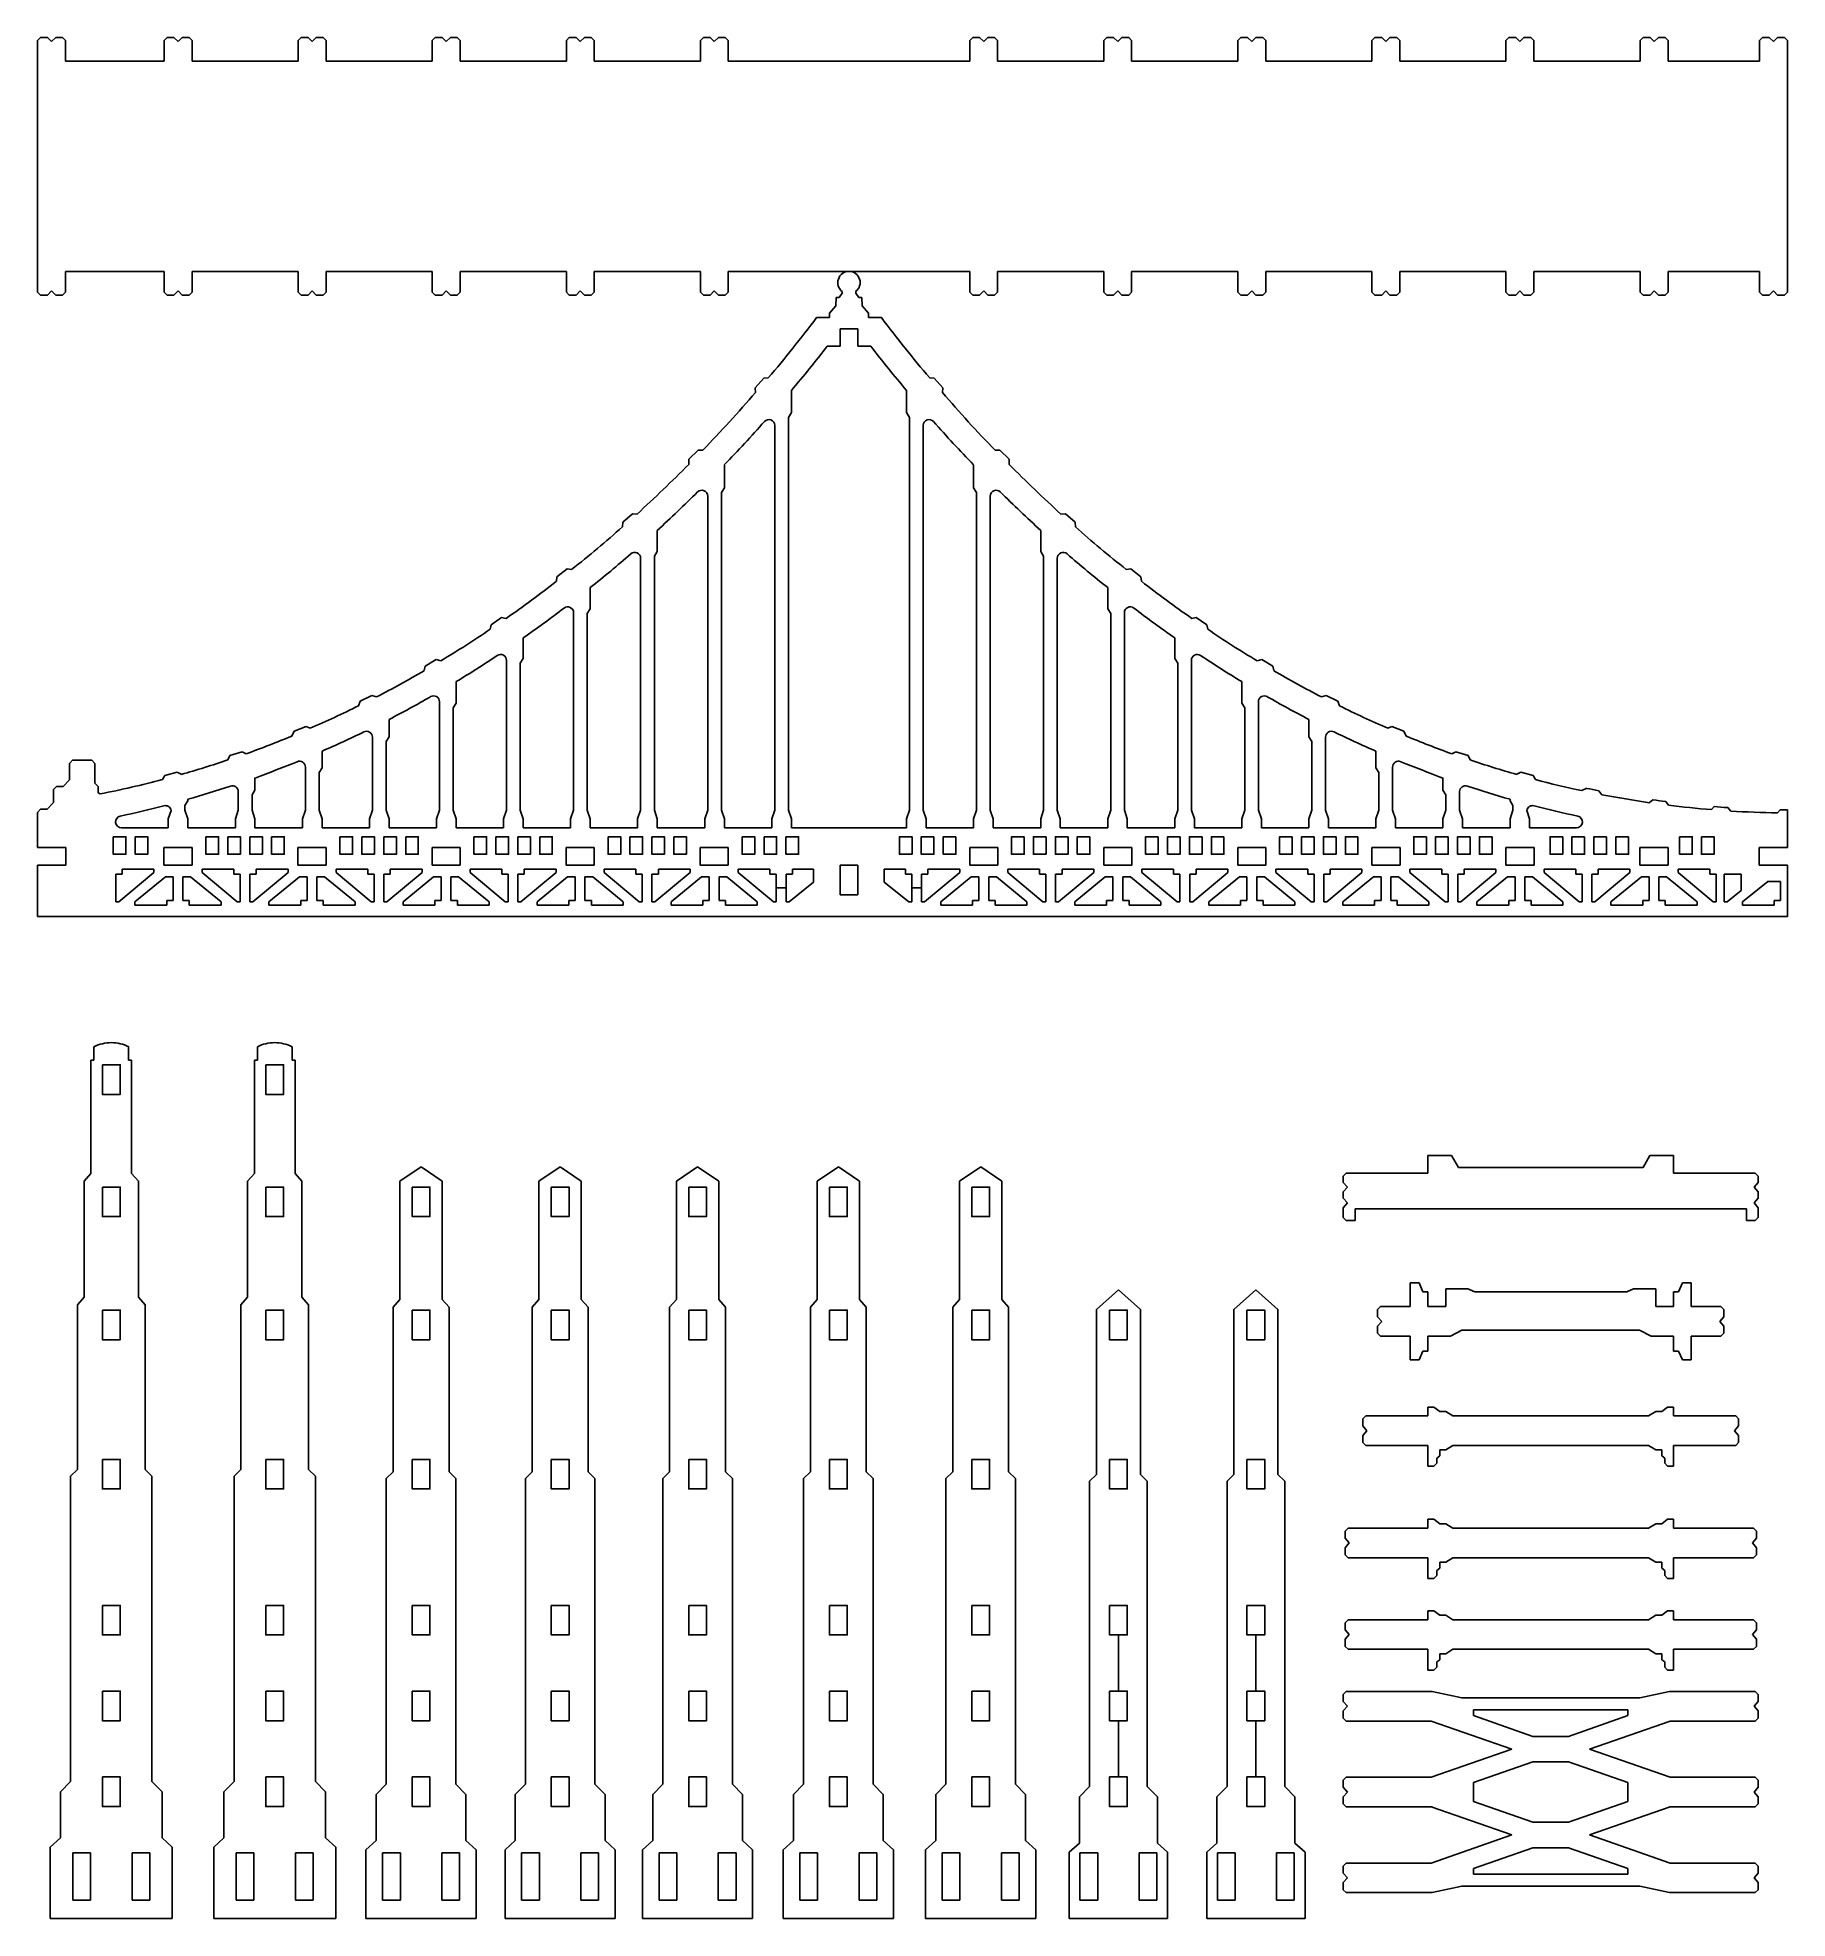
# Model space of a CAD drawing. Header units: millimetres. Extents: x 161 to 457, y -96 to 222.
import ezdxf

# ---------------------------------------------------------------- set-up
doc = ezdxf.new("R2010")
doc.units = ezdxf.units.MM
doc.header["$MEASUREMENT"] = 0
doc.layers.add('q', color=212, linetype='CONTINUOUS', true_color=0xe10ce9)

msp = doc.modelspace()

# ---------------------------------------------------------------- linework, layer by layer
at = {"layer": 'q', "linetype": 'Continuous'}
for p, q in [((161.28, 221.69), (161.78, 222.19)), ((161.28, 221.69), (161.28, 179.19)), ((162.93, 222.19), (161.78, 222.19)), ((163.63, 221.51), (162.93, 222.19)), ((163.63, 221.51), (164.33, 222.19)), ((165.48, 222.19), (164.33, 222.19)), ((165.98, 221.69), (165.48, 222.19)), ((165.98, 221.69), (165.98, 218.19)), ((182.67, 221.69), (183.17, 222.19)), ((182.67, 221.69), (182.67, 218.19)), ((184.32, 222.19), (183.17, 222.19)), ((185.02, 221.51), (184.32, 222.19)), ((185.02, 221.51), (185.72, 222.19)), ((186.87, 222.19), (185.72, 222.19)), ((187.37, 221.69), (186.87, 222.19)), ((187.37, 221.69), (187.37, 218.19)), ((205.32, 221.69), (205.82, 222.19)), ((205.32, 221.69), (205.32, 218.19)), ((206.97, 222.19), (205.82, 222.19)), ((207.67, 221.51), (206.97, 222.19)), ((207.67, 221.51), (208.37, 222.19)), ((209.52, 222.19), (208.37, 222.19)), ((210.02, 221.69), (209.52, 222.19)), ((210.02, 221.69), (210.02, 218.19)), ((227.97, 221.69), (228.47, 222.19)), ((227.97, 221.69), (227.97, 218.19)), ((229.62, 222.19), (228.47, 222.19)), ((230.32, 221.51), (229.62, 222.19)), ((230.32, 221.51), (231.02, 222.19)), ((232.17, 222.19), (231.02, 222.19)), ((232.67, 221.69), (232.17, 222.19)), ((232.67, 221.69), (232.67, 218.19)), ((250.62, 221.69), (251.12, 222.19)), ((250.62, 221.69), (250.62, 218.19)), ((252.27, 222.19), (251.12, 222.19)), ((252.97, 221.51), (252.27, 222.19)), ((252.97, 221.51), (253.67, 222.19)), ((254.82, 222.19), (253.67, 222.19)), ((255.32, 221.69), (254.82, 222.19)), ((255.32, 221.69), (255.32, 218.19)), ((273.27, 221.69), (273.77, 222.19)), ((273.27, 221.69), (273.27, 218.19)), ((274.92, 222.19), (273.77, 222.19)), ((275.62, 221.51), (274.92, 222.19)), ((275.62, 221.51), (276.32, 222.19)), ((277.47, 222.19), (276.32, 222.19)), ((277.97, 221.69), (277.47, 222.19)), ((277.97, 221.69), (277.97, 218.19)), ((318.79, 221.69), (319.29, 222.19)), ((318.79, 221.69), (318.79, 218.19)), ((319.29, 222.19), (320.44, 222.19)), ((321.14, 221.51), (320.44, 222.19)), ((321.14, 221.51), (321.84, 222.19)), ((321.84, 222.19), (322.99, 222.19)), ((323.49, 221.69), (322.99, 222.19)), ((323.49, 221.69), (323.49, 218.19)), ((341.44, 221.69), (341.94, 222.19)), ((341.44, 221.69), (341.44, 218.19)), ((341.94, 222.19), (343.09, 222.19)), ((343.79, 221.51), (343.09, 222.19)), ((343.79, 221.51), (344.49, 222.19)), ((344.49, 222.19), (345.64, 222.19)), ((346.14, 221.69), (345.64, 222.19)), ((346.14, 221.69), (346.14, 218.19)), ((364.09, 221.69), (364.59, 222.19)), ((364.09, 221.69), (364.09, 218.19)), ((364.59, 222.19), (365.74, 222.19)), ((366.44, 221.51), (365.74, 222.19)), ((366.44, 221.51), (367.14, 222.19)), ((367.14, 222.19), (368.29, 222.19)), ((368.79, 221.69), (368.29, 222.19)), ((368.79, 221.69), (368.79, 218.19)), ((386.74, 221.69), (387.24, 222.19)), ((386.74, 221.69), (386.74, 218.19)), ((387.24, 222.19), (388.39, 222.19)), ((389.09, 221.51), (388.39, 222.19)), ((389.09, 221.51), (389.79, 222.19)), ((389.79, 222.19), (390.94, 222.19)), ((391.44, 221.69), (390.94, 222.19)), ((391.44, 221.69), (391.44, 218.19)), ((409.39, 221.69), (409.89, 222.19)), ((409.39, 221.69), (409.39, 218.19)), ((409.89, 222.19), (411.04, 222.19)), ((411.74, 221.51), (411.04, 222.19)), ((411.74, 221.51), (412.44, 222.19)), ((412.44, 222.19), (413.59, 222.19)), ((414.09, 221.69), (413.59, 222.19)), ((414.09, 221.69), (414.09, 218.19)), ((432.09, 221.69), (432.59, 222.19)), ((432.09, 221.69), (432.09, 218.19)), ((432.59, 222.19), (433.74, 222.19)), ((434.44, 221.51), (433.74, 222.19)), ((434.44, 221.51), (435.14, 222.19)), ((435.14, 222.19), (436.29, 222.19)), ((436.79, 221.69), (436.29, 222.19)), ((436.79, 221.69), (436.79, 218.19)), ((452.24, 221.69), (452.74, 222.19)), ((452.24, 221.69), (452.24, 218.19)), ((452.74, 222.19), (453.89, 222.19)), ((454.59, 221.51), (453.89, 222.19)), ((454.59, 221.51), (455.29, 222.19)), ((455.29, 222.19), (456.44, 222.19)), ((456.94, 221.69), (456.44, 222.19)), ((456.94, 221.69), (456.94, 179.19)), ((182.67, 218.19), (165.98, 218.19)), ((187.37, 218.19), (205.32, 218.19)), ((210.02, 218.19), (227.97, 218.19)), ((232.67, 218.19), (250.62, 218.19)), ((255.32, 218.19), (273.27, 218.19)), ((277.97, 218.19), (298.38, 218.19)), ((318.79, 218.19), (298.38, 218.19)), ((318.79, 218.19), (298.38, 218.19)), ((341.44, 218.19), (323.49, 218.19)), ((364.09, 218.19), (346.14, 218.19)), ((386.74, 218.19), (368.79, 218.19)), ((409.39, 218.19), (391.44, 218.19)), ((414.09, 218.19), (432.09, 218.19)), ((436.79, 218.19), (452.24, 218.19)), ((165.98, 179.19), (165.98, 182.69)), ((182.67, 182.69), (165.98, 182.69)), ((182.67, 179.19), (182.67, 182.69)), ((187.37, 182.69), (205.32, 182.69)), ((187.37, 179.19), (187.37, 182.69)), ((205.32, 179.19), (205.32, 182.69)), ((210.02, 182.69), (227.97, 182.69)), ((210.02, 179.19), (210.02, 182.69)), ((227.97, 179.19), (227.97, 182.69)), ((232.67, 182.69), (250.62, 182.69)), ((232.67, 179.19), (232.67, 182.69)), ((250.62, 179.19), (250.62, 182.69)), ((255.32, 182.69), (273.27, 182.69)), ((255.32, 179.19), (255.32, 182.69)), ((273.27, 179.19), (273.27, 182.69)), ((277.97, 182.69), (298.38, 182.69)), ((277.97, 179.19), (277.97, 182.69)), ((318.79, 182.69), (298.38, 182.69)), ((318.79, 182.69), (298.38, 182.69)), ((318.79, 179.19), (318.79, 182.69)), ((341.44, 182.69), (323.49, 182.69)), ((323.49, 179.19), (323.49, 182.69)), ((341.44, 179.19), (341.44, 182.69)), ((364.09, 182.69), (346.14, 182.69)), ((346.14, 179.19), (346.14, 182.69)), ((364.09, 179.19), (364.09, 182.69)), ((386.74, 182.69), (368.79, 182.69)), ((368.79, 179.19), (368.79, 182.69)), ((386.74, 179.19), (386.74, 182.69)), ((409.39, 182.69), (391.44, 182.69)), ((391.44, 179.19), (391.44, 182.69)), ((409.39, 179.19), (409.39, 182.69)), ((414.09, 182.69), (432.09, 182.69)), ((414.09, 179.19), (414.09, 182.69)), ((432.09, 179.19), (432.09, 182.69)), ((436.79, 182.69), (452.24, 182.69)), ((436.79, 179.19), (436.79, 182.69)), ((452.24, 179.19), (452.24, 182.69)), ((161.28, 179.19), (161.78, 178.69)), ((162.93, 178.69), (161.78, 178.69)), ((163.63, 179.37), (162.93, 178.69)), ((163.63, 179.37), (164.33, 178.69)), ((165.48, 178.69), (164.33, 178.69)), ((165.98, 179.19), (165.48, 178.69)), ((182.67, 179.19), (183.17, 178.69)), ((184.32, 178.69), (183.17, 178.69)), ((185.02, 179.37), (184.32, 178.69)), ((185.02, 179.37), (185.72, 178.69)), ((186.87, 178.69), (185.72, 178.69)), ((187.37, 179.19), (186.87, 178.69)), ((205.32, 179.19), (205.82, 178.69)), ((206.97, 178.69), (205.82, 178.69)), ((207.67, 179.37), (206.97, 178.69)), ((207.67, 179.37), (208.37, 178.69)), ((209.52, 178.69), (208.37, 178.69)), ((210.02, 179.19), (209.52, 178.69)), ((227.97, 179.19), (228.47, 178.69)), ((229.62, 178.69), (228.47, 178.69)), ((230.32, 179.37), (229.62, 178.69)), ((230.32, 179.37), (231.02, 178.69)), ((232.17, 178.69), (231.02, 178.69)), ((232.67, 179.19), (232.17, 178.69)), ((250.62, 179.19), (251.12, 178.69)), ((252.27, 178.69), (251.12, 178.69)), ((252.97, 179.37), (252.27, 178.69)), ((252.97, 179.37), (253.67, 178.69)), ((254.82, 178.69), (253.67, 178.69)), ((255.32, 179.19), (254.82, 178.69)), ((273.27, 179.19), (273.77, 178.69)), ((274.92, 178.69), (273.77, 178.69)), ((275.62, 179.37), (274.92, 178.69)), ((275.62, 179.37), (276.32, 178.69)), ((277.47, 178.69), (276.32, 178.69)), ((277.97, 179.19), (277.47, 178.69)), ((296.16, 176.88), (296.19, 178.27)), ((296.19, 178.27), (296.73, 178.27)), ((296.73, 178.27), (297.25, 178.99)), ((297.25, 178.99), (297.25, 179.28)), ((299.51, 178.99), (299.51, 179.28)), ((300.03, 178.27), (299.51, 178.99)), ((300.56, 178.27), (300.03, 178.27)), ((300.59, 176.88), (300.56, 178.27)), ((318.79, 179.19), (319.29, 178.69)), ((319.29, 178.69), (320.44, 178.69)), ((321.14, 179.37), (320.44, 178.69)), ((321.14, 179.37), (321.84, 178.69)), ((321.84, 178.69), (322.99, 178.69)), ((323.49, 179.19), (322.99, 178.69)), ((341.44, 179.19), (341.94, 178.69)), ((341.94, 178.69), (343.09, 178.69)), ((343.79, 179.37), (343.09, 178.69)), ((343.79, 179.37), (344.49, 178.69)), ((344.49, 178.69), (345.64, 178.69)), ((346.14, 179.19), (345.64, 178.69)), ((364.09, 179.19), (364.59, 178.69)), ((364.59, 178.69), (365.74, 178.69)), ((366.44, 179.37), (365.74, 178.69)), ((366.44, 179.37), (367.14, 178.69)), ((367.14, 178.69), (368.29, 178.69)), ((368.79, 179.19), (368.29, 178.69)), ((386.74, 179.19), (387.24, 178.69)), ((387.24, 178.69), (388.39, 178.69)), ((389.09, 179.37), (388.39, 178.69)), ((389.09, 179.37), (389.79, 178.69)), ((389.79, 178.69), (390.94, 178.69)), ((391.44, 179.19), (390.94, 178.69)), ((409.39, 179.19), (409.89, 178.69)), ((409.89, 178.69), (411.04, 178.69)), ((411.74, 179.37), (411.04, 178.69)), ((411.74, 179.37), (412.44, 178.69)), ((412.44, 178.69), (413.59, 178.69)), ((414.09, 179.19), (413.59, 178.69)), ((432.09, 179.19), (432.59, 178.69)), ((432.59, 178.69), (433.74, 178.69)), ((434.44, 179.37), (433.74, 178.69)), ((434.44, 179.37), (435.14, 178.69)), ((435.14, 178.69), (436.29, 178.69)), ((436.79, 179.19), (436.29, 178.69)), ((452.24, 179.19), (452.74, 178.69)), ((452.74, 178.69), (453.89, 178.69)), ((454.59, 179.37), (453.89, 178.69)), ((454.59, 179.37), (455.29, 178.69)), ((455.29, 178.69), (456.44, 178.69)), ((456.94, 179.19), (456.44, 178.69)), ((295.08, 174.88), (292.9, 174.88)), ((295.08, 174.88), (295.11, 175.63)), ((295.11, 175.63), (296.16, 176.88)), ((301.65, 175.63), (300.59, 176.88)), ((301.67, 174.88), (301.65, 175.63)), ((301.67, 174.88), (303.85, 174.88)), ((296.88, 172.97), (299.88, 172.97)), ((296.88, 172.97), (296.88, 170.04)), ((299.88, 172.97), (299.88, 170.04)), ((294.71, 170.04), (296.88, 170.04)), ((302.05, 170.04), (299.88, 170.04)), ((282.54, 162.99), (283.99, 164.63)), ((282.58, 162.21), (282.54, 162.99)), ((283.99, 164.63), (284.75, 164.7)), ((288.65, 158.81), (288.65, 162.56)), ((308.11, 158.81), (308.11, 162.56)), ((312.76, 164.63), (312.01, 164.7)), ((314.21, 162.99), (312.76, 164.63)), ((314.18, 162.21), (314.21, 162.99)), ((285.83, 91.66), (285.83, 156.65)), ((288.65, 158.81), (288.15, 158.01)), ((288.15, 91.66), (288.15, 158.01)), ((308.11, 158.81), (308.61, 158.01)), ((308.61, 91.66), (308.61, 158.01)), ((310.92, 91.66), (310.92, 156.65)), ((271.31, 150.95), (272.89, 152.47)), ((271.31, 150.05), (271.31, 150.95)), ((272.89, 152.47), (273.68, 152.46)), ((277.32, 146.1), (277.32, 149.96)), ((319.44, 146.1), (319.44, 149.96)), ((323.87, 152.47), (323.08, 152.46)), ((325.45, 150.95), (323.87, 152.47)), ((325.45, 150.05), (325.45, 150.95)), ((274.5, 91.66), (274.5, 144.69)), ((277.32, 146.1), (276.82, 145.3)), ((276.82, 91.66), (276.82, 145.3)), ((319.44, 146.1), (319.94, 145.3)), ((319.94, 91.66), (319.94, 145.3)), ((322.25, 91.66), (322.25, 144.69)), ((260.11, 139.52), (260.17, 140.3)), ((260.17, 140.3), (261.81, 141.73)), ((261.81, 141.73), (262.57, 141.67)), ((334.95, 141.73), (334.19, 141.67)), ((336.59, 140.3), (334.95, 141.73)), ((336.64, 139.52), (336.59, 140.3)), ((265.99, 135.34), (265.99, 138.9)), ((330.77, 135.34), (330.77, 138.9)), ((263.17, 91.66), (263.17, 134.19)), ((265.99, 135.34), (265.49, 134.54)), ((265.49, 91.66), (265.49, 134.54)), ((330.77, 135.34), (331.27, 134.54)), ((331.27, 91.66), (331.27, 134.54)), ((333.58, 91.66), (333.58, 134.19)), ((248.94, 130.32), (249.04, 131.09)), ((249.04, 131.09), (250.77, 132.42)), ((250.77, 132.42), (251.52, 132.31)), ((345.99, 132.42), (345.23, 132.31)), ((347.71, 131.09), (345.99, 132.42)), ((347.82, 130.32), (347.71, 131.09)), ((254.66, 125.68), (254.66, 129.24)), ((342.1, 125.68), (342.1, 129.24)), ((237.89, 122.97), (239.68, 124.19)), ((239.68, 124.19), (240.43, 124.03)), ((251.84, 91.66), (251.84, 125)), ((254.66, 125.68), (254.16, 124.88)), ((254.16, 91.66), (254.16, 124.88)), ((342.1, 125.68), (342.6, 124.88)), ((342.6, 91.66), (342.6, 124.88)), ((344.91, 91.66), (344.91, 125)), ((357.07, 124.19), (356.33, 124.03)), ((358.87, 122.97), (357.07, 124.19)), ((237.74, 122.2), (237.89, 122.97)), ((359.02, 122.2), (358.87, 122.97)), ((243.33, 117.25), (243.33, 120.74)), ((353.43, 117.25), (353.43, 120.74)), ((226.57, 115.21), (226.76, 115.97)), ((226.76, 115.97), (228.62, 117.08)), ((228.62, 117.08), (229.43, 116.88)), ((240.51, 91.66), (240.51, 116.94)), ((243.33, 117.25), (242.83, 116.45)), ((242.83, 91.66), (242.83, 116.45)), ((353.43, 117.25), (353.93, 116.45)), ((353.93, 91.66), (353.93, 116.45)), ((356.24, 91.66), (356.24, 116.94)), ((368.14, 117.08), (367.33, 116.88)), ((369.99, 115.97), (368.14, 117.08)), ((370.19, 115.21), (369.99, 115.97)), ((232, 109.71), (232, 113.35)), ((364.76, 109.71), (364.76, 113.35)), ((215.49, 109.26), (215.8, 110.07)), ((215.8, 110.07), (217.75, 111)), ((217.75, 111), (218.53, 110.78)), ((229.18, 91.66), (229.18, 109.95)), ((232, 109.71), (231.5, 108.91)), ((231.5, 91.66), (231.5, 108.91)), ((364.76, 109.71), (365.26, 108.91)), ((365.26, 91.66), (365.26, 108.91)), ((367.57, 91.66), (367.57, 109.95)), ((379, 111), (378.22, 110.78)), ((380.96, 110.07), (379, 111)), ((381.26, 109.26), (380.96, 110.07)), ((204.25, 104.16), (204.63, 104.98)), ((204.63, 104.98), (206.64, 105.79)), ((206.64, 105.79), (207.34, 105.48)), ((220.67, 104.04), (220.67, 106.98)), ((376.09, 104.04), (376.09, 106.98)), ((390.12, 105.79), (389.42, 105.48)), ((392.13, 104.98), (390.12, 105.79)), ((392.51, 104.16), (392.13, 104.98)), ((217.85, 91.66), (217.85, 103.96)), ((220.67, 104.04), (220.17, 103.24)), ((220.17, 91.66), (220.17, 103.24)), ((376.09, 104.04), (376.59, 103.24)), ((376.59, 91.66), (376.59, 103.24)), ((378.9, 91.66), (378.9, 103.96)), ((166.65, 99.52), (167.19, 100.07)), ((166.65, 96.76), (166.65, 99.52)), ((167.19, 100.07), (170.43, 100.07)), ((170.43, 100.07), (170.97, 99.52)), ((170.97, 99.52), (170.97, 96.21)), ((193.43, 100.15), (193.78, 100.85)), ((193.78, 100.85), (195.83, 101.51)), ((195.83, 101.51), (196.51, 101.16)), ((206.52, 91.66), (206.52, 98.9)), ((209.34, 98.79), (208.84, 97.99)), ((209.34, 98.79), (209.34, 101.6)), ((387.42, 98.79), (387.42, 101.6)), ((387.42, 98.79), (387.92, 97.99)), ((390.23, 91.66), (390.23, 98.9)), ((400.92, 101.51), (400.24, 101.16)), ((402.98, 100.85), (400.92, 101.51)), ((403.33, 100.15), (402.98, 100.85)), ((163.95, 95.11), (164.49, 95.66)), ((164.49, 95.66), (165.57, 95.66)), ((165.57, 95.66), (166.65, 96.76)), ((170.97, 96.21), (171.51, 95.66)), ((171.51, 95.66), (171.51, 94.56)), ((182.4, 96.8), (182.78, 97.49)), ((182.78, 97.49), (184.86, 98.07)), ((184.86, 98.07), (185.53, 97.69)), ((198.01, 95.02), (198.01, 97.07)), ((208.84, 91.66), (208.84, 97.99)), ((387.92, 91.66), (387.92, 97.99)), ((398.75, 95.02), (398.75, 97.07)), ((411.9, 98.07), (411.23, 97.69)), ((413.97, 97.49), (411.9, 98.07)), ((414.36, 96.8), (413.97, 97.49)), ((162.87, 91.81), (163.95, 92.91)), ((163.95, 92.91), (163.95, 95.11)), ((171.51, 94.56), (171.86, 94.39)), ((186.68, 93.21), (186.18, 92.41)), ((186.18, 91.66), (186.18, 92.41)), ((186.68, 93.21), (186.68, 93.49)), ((195.19, 91.66), (195.19, 94.76)), ((198.01, 95.02), (197.51, 94.22)), ((197.51, 91.66), (197.51, 94.22)), ((398.75, 95.02), (399.25, 94.22)), ((399.25, 91.66), (399.25, 94.22)), ((401.56, 91.66), (401.56, 94.76)), ((410.08, 93.21), (410.08, 93.49)), ((410.08, 93.21), (410.58, 92.41)), ((410.58, 91.66), (410.58, 92.41)), ((422.24, 94.93), (423.05, 95.33)), ((425.6, 94.25), (425.08, 94.92)), ((433.66, 92.9), (434.22, 93.38)), ((436.86, 92.48), (436.42, 93.09)), ((444.11, 91.73), (444.58, 92.24)), ((161.28, 91.26), (161.79, 91.81)), ((161.28, 85.35), (161.28, 91.26)), ((161.28, 90.87), (161.28, 91.19)), ((161.28, 91.08), (161.28, 91.13)), ((161.79, 91.81), (162.87, 91.81)), ((183.84, 91.6), (183.36, 90.19)), ((183.36, 88.66), (183.36, 90.19)), ((186.18, 91.66), (186.68, 90.16)), ((186.68, 88.66), (186.68, 90.16)), ((195.19, 91.66), (194.69, 90.19)), ((194.69, 88.66), (194.69, 90.19)), ((197.51, 91.66), (198.01, 90.16)), ((198.01, 88.66), (198.01, 90.16)), ((206.52, 91.66), (206.02, 90.19)), ((206.02, 88.66), (206.02, 90.19)), ((208.84, 91.66), (209.34, 90.16)), ((209.34, 88.66), (209.34, 90.16)), ((217.85, 91.66), (217.35, 90.19)), ((217.35, 88.66), (217.35, 90.19)), ((220.17, 91.66), (220.67, 90.16)), ((220.67, 88.66), (220.67, 90.16)), ((229.18, 91.66), (228.68, 90.19)), ((228.68, 88.66), (228.68, 90.19)), ((231.5, 91.66), (232, 90.16)), ((232, 88.66), (232, 90.16)), ((240.51, 91.66), (240.01, 90.19)), ((240.01, 88.66), (240.01, 90.19)), ((242.83, 91.66), (243.33, 90.16)), ((243.33, 88.66), (243.33, 90.16)), ((251.84, 91.66), (251.34, 90.19)), ((251.34, 88.66), (251.34, 90.19)), ((254.16, 91.66), (254.66, 90.16)), ((254.66, 88.66), (254.66, 90.16)), ((263.17, 91.66), (262.67, 90.19)), ((262.67, 88.66), (262.67, 90.19)), ((265.49, 91.66), (265.99, 90.16)), ((265.99, 88.66), (265.99, 90.16)), ((274.5, 91.66), (274, 90.19)), ((274, 88.66), (274, 90.19)), ((276.82, 91.66), (277.32, 90.16)), ((277.32, 88.66), (277.32, 90.16)), ((285.83, 91.66), (285.33, 90.19)), ((285.33, 88.66), (285.33, 90.19)), ((288.15, 91.66), (288.65, 90.16)), ((288.65, 88.66), (288.65, 90.16)), ((308.61, 91.66), (308.11, 90.16)), ((308.11, 88.66), (308.11, 90.16)), ((310.92, 91.66), (311.42, 90.19)), ((311.42, 88.66), (311.42, 90.19)), ((319.94, 91.66), (319.44, 90.16)), ((319.44, 88.66), (319.44, 90.16)), ((322.25, 91.66), (322.75, 90.19)), ((322.75, 88.66), (322.75, 90.19)), ((331.27, 91.66), (330.77, 90.16)), ((330.77, 88.66), (330.77, 90.16)), ((333.58, 91.66), (334.08, 90.19)), ((334.08, 88.66), (334.08, 90.19)), ((342.6, 91.66), (342.1, 90.16)), ((342.1, 88.66), (342.1, 90.16)), ((344.91, 91.66), (345.41, 90.19)), ((345.41, 88.66), (345.41, 90.19)), ((353.93, 91.66), (353.43, 90.16)), ((353.43, 88.66), (353.43, 90.16)), ((356.24, 91.66), (356.74, 90.19)), ((356.74, 88.66), (356.74, 90.19)), ((365.26, 91.66), (364.76, 90.16)), ((364.76, 88.66), (364.76, 90.16)), ((367.57, 91.66), (368.07, 90.19)), ((368.07, 88.66), (368.07, 90.19)), ((376.59, 91.66), (376.09, 90.16)), ((376.09, 88.66), (376.09, 90.16)), ((378.9, 91.66), (379.4, 90.19)), ((379.4, 88.66), (379.4, 90.19)), ((387.92, 91.66), (387.42, 90.16)), ((387.42, 88.66), (387.42, 90.16)), ((390.23, 91.66), (390.73, 90.19)), ((390.73, 88.66), (390.73, 90.19)), ((399.25, 91.66), (398.75, 90.16)), ((398.75, 88.66), (398.75, 90.16)), ((401.56, 91.66), (402.06, 90.19)), ((402.06, 88.66), (402.06, 90.19)), ((410.58, 91.66), (410.08, 90.16)), ((410.08, 88.66), (410.08, 90.16)), ((412.91, 91.6), (413.39, 90.19)), ((413.39, 88.66), (413.39, 90.19)), ((447.35, 91.5), (446.86, 92.08)), ((455.28, 91.18), (455.8, 91.72)), ((456.94, 85.35), (456.94, 91.71)), ((183.36, 88.66), (175.45, 88.66)), ((194.69, 88.66), (186.68, 88.66)), ((206.02, 88.66), (198.01, 88.66)), ((217.35, 88.66), (209.34, 88.66)), ((228.68, 88.66), (220.67, 88.66)), ((240.01, 88.66), (232, 88.66)), ((251.34, 88.66), (243.33, 88.66)), ((262.67, 88.66), (254.66, 88.66)), ((274, 88.66), (265.99, 88.66)), ((285.33, 88.66), (277.32, 88.66)), ((288.65, 88.66), (308.11, 88.66)), ((311.43, 88.66), (319.44, 88.66)), ((322.75, 88.66), (330.77, 88.66)), ((334.08, 88.66), (342.1, 88.66)), ((345.41, 88.66), (353.43, 88.66)), ((356.74, 88.66), (364.76, 88.66)), ((368.07, 88.66), (376.09, 88.66)), ((379.4, 88.66), (387.42, 88.66)), ((390.73, 88.66), (398.75, 88.66)), ((402.06, 88.66), (410.08, 88.66)), ((413.39, 88.66), (421.31, 88.66)), ((166.03, 85.35), (161.28, 85.35)), ((166.03, 85.35), (166.03, 82.35)), ((182.62, 85.35), (187.37, 85.35)), ((182.62, 82.35), (182.62, 85.35)), ((187.37, 82.35), (187.37, 85.35)), ((205.27, 85.35), (210.02, 85.35)), ((205.27, 82.35), (205.27, 85.35)), ((210.02, 82.35), (210.02, 85.35)), ((227.92, 85.35), (232.67, 85.35)), ((227.92, 82.35), (227.92, 85.35)), ((232.67, 82.35), (232.67, 85.35)), ((250.57, 85.35), (255.32, 85.35)), ((250.57, 82.35), (250.57, 85.35)), ((255.32, 82.35), (255.32, 85.35)), ((273.22, 85.35), (277.97, 85.35)), ((273.22, 82.35), (273.22, 85.35)), ((277.97, 82.35), (277.97, 85.35)), ((323.54, 85.35), (318.79, 85.35)), ((318.79, 82.35), (318.79, 85.35)), ((323.54, 82.35), (323.54, 85.35)), ((346.19, 85.35), (341.44, 85.35)), ((341.44, 82.35), (341.44, 85.35)), ((346.19, 82.35), (346.19, 85.35)), ((368.84, 85.35), (364.09, 85.35)), ((364.09, 82.35), (364.09, 85.35)), ((368.84, 82.35), (368.84, 85.35)), ((391.49, 85.35), (386.74, 85.35)), ((386.74, 82.35), (386.74, 85.35)), ((391.49, 82.35), (391.49, 85.35)), ((414.14, 85.35), (409.39, 85.35)), ((409.39, 82.35), (409.39, 85.35)), ((414.14, 82.35), (414.14, 85.35)), ((436.79, 85.35), (432.04, 85.35)), ((432.04, 82.35), (432.04, 85.35)), ((436.79, 82.35), (436.79, 85.35)), ((452.19, 85.35), (456.94, 85.35)), ((452.19, 85.35), (452.19, 82.35)), ((161.28, 73.68), (161.28, 82.35)), ((166.03, 82.35), (161.28, 82.35)), ((174.49, 80.84), (174.49, 76.14)), ((175.57, 80.84), (174.49, 80.84)), ((175, 76.14), (180.94, 81.09)), ((180.94, 81.64), (175.57, 81.64)), ((175.57, 81.64), (175.57, 80.84)), ((182.88, 80.39), (177.72, 76.14)), ((180.94, 81.09), (180.94, 81.64)), ((182.62, 82.35), (187.37, 82.35)), ((184.17, 80.39), (182.88, 80.39)), ((184.17, 76.39), (184.17, 80.39)), ((185.82, 76.39), (185.82, 80.39)), ((185.82, 80.39), (187.12, 80.39)), ((187.12, 80.39), (192.27, 76.14)), ((189.06, 81.09), (189.06, 81.64)), ((189.06, 81.64), (194.42, 81.64)), ((195, 76.14), (189.06, 81.09)), ((194.42, 81.64), (194.42, 80.84)), ((194.42, 80.84), (195.5, 80.84)), ((195.5, 80.84), (195.5, 76.14)), ((197.14, 80.84), (197.14, 76.14)), ((198.22, 80.84), (197.14, 80.84)), ((197.65, 76.14), (203.59, 81.09)), ((203.59, 81.64), (198.22, 81.64)), ((198.22, 81.64), (198.22, 80.84)), ((205.53, 80.39), (200.37, 76.14)), ((203.59, 81.09), (203.59, 81.64)), ((205.27, 82.35), (210.02, 82.35)), ((206.82, 80.39), (205.53, 80.39)), ((206.82, 76.39), (206.82, 80.39)), ((208.47, 76.39), (208.47, 80.39)), ((208.47, 80.39), (209.77, 80.39)), ((209.77, 80.39), (214.92, 76.14)), ((211.71, 81.09), (211.71, 81.64)), ((211.71, 81.64), (217.07, 81.64)), ((217.65, 76.14), (211.71, 81.09)), ((217.07, 81.64), (217.07, 80.84)), ((217.07, 80.84), (218.15, 80.84)), ((218.15, 80.84), (218.15, 76.14)), ((219.79, 80.84), (219.79, 76.14)), ((220.87, 80.84), (219.79, 80.84)), ((220.3, 76.14), (226.24, 81.09)), ((226.24, 81.64), (220.87, 81.64)), ((220.87, 81.64), (220.87, 80.84)), ((228.18, 80.39), (223.02, 76.14)), ((226.24, 81.09), (226.24, 81.64)), ((227.92, 82.35), (232.67, 82.35)), ((229.47, 80.39), (228.18, 80.39)), ((229.47, 76.39), (229.47, 80.39)), ((231.12, 76.39), (231.12, 80.39)), ((231.12, 80.39), (232.42, 80.39)), ((232.42, 80.39), (237.57, 76.14)), ((234.36, 81.09), (234.36, 81.64)), ((234.36, 81.64), (239.72, 81.64)), ((240.3, 76.14), (234.36, 81.09)), ((239.72, 81.64), (239.72, 80.84)), ((239.72, 80.84), (240.8, 80.84)), ((240.8, 80.84), (240.8, 76.14)), ((242.44, 80.84), (242.44, 76.14)), ((243.52, 80.84), (242.44, 80.84)), ((242.95, 76.14), (248.89, 81.09)), ((248.89, 81.64), (243.52, 81.64)), ((243.52, 81.64), (243.52, 80.84)), ((250.83, 80.39), (245.67, 76.14)), ((248.89, 81.09), (248.89, 81.64)), ((250.57, 82.35), (255.32, 82.35)), ((252.12, 80.39), (250.83, 80.39)), ((252.12, 76.39), (252.12, 80.39)), ((253.77, 76.39), (253.77, 80.39)), ((253.77, 80.39), (255.07, 80.39)), ((255.07, 80.39), (260.22, 76.14)), ((257.01, 81.09), (257.01, 81.64)), ((257.01, 81.64), (262.37, 81.64)), ((262.95, 76.14), (257.01, 81.09)), ((262.37, 81.64), (262.37, 80.84)), ((262.37, 80.84), (263.45, 80.84)), ((263.45, 80.84), (263.45, 76.14)), ((265.09, 80.84), (265.09, 76.14)), ((266.17, 80.84), (265.09, 80.84)), ((265.6, 76.14), (271.54, 81.09)), ((271.54, 81.64), (266.17, 81.64)), ((266.17, 81.64), (266.17, 80.84)), ((273.48, 80.39), (268.32, 76.14)), ((271.54, 81.09), (271.54, 81.64)), ((273.22, 82.35), (277.97, 82.35)), ((274.77, 80.39), (273.48, 80.39)), ((274.77, 76.39), (274.77, 80.39)), ((276.42, 76.39), (276.42, 80.39)), ((276.42, 80.39), (277.72, 80.39)), ((277.72, 80.39), (282.87, 76.14)), ((279.66, 81.09), (279.66, 81.64)), ((279.66, 81.64), (285.02, 81.64)), ((285.6, 76.14), (279.66, 81.09)), ((285.02, 81.64), (285.02, 80.84)), ((285.02, 80.84), (286.1, 80.84)), ((286.1, 80.84), (286.1, 76.14)), ((287.75, 80.84), (287.75, 76.14)), ((288.82, 80.84), (287.75, 80.84)), ((288.25, 76.14), (292.41, 79.48)), ((292.41, 81.64), (288.82, 81.64)), ((288.82, 81.64), (288.82, 80.84)), ((292.41, 79.48), (292.41, 81.64)), ((296.88, 82.35), (296.88, 77.35)), ((299.88, 82.35), (296.88, 82.35)), ((299.88, 82.35), (299.88, 77.35)), ((304.35, 79.48), (304.35, 81.64)), ((304.35, 81.64), (307.93, 81.64)), ((308.51, 76.14), (304.35, 79.48)), ((307.93, 81.64), (307.93, 80.84)), ((307.93, 80.84), (309.01, 80.84)), ((309.01, 80.84), (309.01, 76.14)), ((310.65, 80.84), (310.65, 76.14)), ((311.73, 80.84), (310.65, 80.84)), ((311.16, 76.14), (317.1, 81.09)), ((317.1, 81.64), (311.73, 81.64)), ((311.73, 81.64), (311.73, 80.84)), ((319.04, 80.39), (313.89, 76.14)), ((317.1, 81.09), (317.1, 81.64)), ((323.54, 82.35), (318.79, 82.35)), ((320.33, 80.39), (319.04, 80.39)), ((320.33, 76.39), (320.33, 80.39)), ((321.99, 76.39), (321.99, 80.39)), ((321.99, 80.39), (323.28, 80.39)), ((323.28, 80.39), (328.43, 76.14)), ((325.22, 81.09), (325.22, 81.64)), ((325.22, 81.64), (330.59, 81.64)), ((331.16, 76.14), (325.22, 81.09)), ((330.59, 81.64), (330.59, 80.84)), ((330.59, 80.84), (331.66, 80.84)), ((331.66, 80.84), (331.66, 76.14)), ((333.3, 80.84), (333.3, 76.14)), ((334.38, 80.84), (333.3, 80.84)), ((333.81, 76.14), (339.75, 81.09)), ((339.75, 81.64), (334.38, 81.64)), ((334.38, 81.64), (334.38, 80.84)), ((341.69, 80.39), (336.54, 76.14)), ((339.75, 81.09), (339.75, 81.64)), ((346.19, 82.35), (341.44, 82.35)), ((342.98, 80.39), (341.69, 80.39)), ((342.98, 76.39), (342.98, 80.39)), ((344.64, 76.39), (344.64, 80.39)), ((344.64, 80.39), (345.93, 80.39)), ((345.93, 80.39), (351.08, 76.14)), ((347.87, 81.09), (347.87, 81.64)), ((347.87, 81.64), (353.24, 81.64)), ((353.81, 76.14), (347.87, 81.09)), ((353.24, 81.64), (353.24, 80.84)), ((353.24, 80.84), (354.31, 80.84)), ((354.31, 80.84), (354.31, 76.14)), ((355.95, 80.84), (355.95, 76.14)), ((357.03, 80.84), (355.95, 80.84)), ((356.46, 76.14), (362.4, 81.09)), ((362.4, 81.64), (357.03, 81.64)), ((357.03, 81.64), (357.03, 80.84)), ((364.34, 80.39), (359.19, 76.14)), ((362.4, 81.09), (362.4, 81.64)), ((368.84, 82.35), (364.09, 82.35)), ((365.63, 80.39), (364.34, 80.39)), ((365.63, 76.39), (365.63, 80.39)), ((367.29, 76.39), (367.29, 80.39)), ((367.29, 80.39), (368.58, 80.39)), ((368.58, 80.39), (373.73, 76.14)), ((370.52, 81.09), (370.52, 81.64)), ((370.52, 81.64), (375.89, 81.64)), ((376.46, 76.14), (370.52, 81.09)), ((375.89, 81.64), (375.89, 80.84)), ((375.89, 80.84), (376.96, 80.84)), ((376.96, 80.84), (376.96, 76.14)), ((378.6, 80.84), (378.6, 76.14)), ((379.68, 80.84), (378.6, 80.84)), ((379.11, 76.14), (385.05, 81.09)), ((385.05, 81.64), (379.68, 81.64)), ((379.68, 81.64), (379.68, 80.84)), ((386.99, 80.39), (381.84, 76.14)), ((385.05, 81.09), (385.05, 81.64)), ((391.49, 82.35), (386.74, 82.35)), ((388.28, 80.39), (386.99, 80.39)), ((388.28, 76.39), (388.28, 80.39)), ((389.94, 76.39), (389.94, 80.39)), ((389.94, 80.39), (391.23, 80.39)), ((391.23, 80.39), (396.38, 76.14)), ((393.17, 81.09), (393.17, 81.64)), ((393.17, 81.64), (398.54, 81.64)), ((399.11, 76.14), (393.17, 81.09)), ((398.54, 81.64), (398.54, 80.84)), ((398.54, 80.84), (399.61, 80.84)), ((399.61, 80.84), (399.61, 76.14)), ((401.25, 80.84), (401.25, 76.14)), ((402.33, 80.84), (401.25, 80.84)), ((401.76, 76.14), (407.7, 81.09)), ((407.7, 81.64), (402.33, 81.64)), ((402.33, 81.64), (402.33, 80.84)), ((409.64, 80.39), (404.49, 76.14)), ((407.7, 81.09), (407.7, 81.64)), ((414.14, 82.35), (409.39, 82.35)), ((410.93, 80.39), (409.64, 80.39)), ((410.93, 76.39), (410.93, 80.39)), ((412.59, 76.39), (412.59, 80.39)), ((412.59, 80.39), (413.88, 80.39)), ((413.88, 80.39), (419.03, 76.14)), ((415.82, 81.09), (415.82, 81.64)), ((415.82, 81.64), (421.19, 81.64)), ((421.76, 76.14), (415.82, 81.09)), ((421.19, 81.64), (421.19, 80.84)), ((421.19, 80.84), (422.26, 80.84)), ((422.26, 80.84), (422.26, 76.14)), ((423.9, 80.84), (423.9, 76.14)), ((424.98, 80.84), (423.9, 80.84)), ((424.41, 76.14), (430.35, 81.09)), ((430.35, 81.64), (424.98, 81.64)), ((424.98, 81.64), (424.98, 80.84)), ((432.29, 80.39), (427.14, 76.14)), ((430.35, 81.09), (430.35, 81.64)), ((436.79, 82.35), (432.04, 82.35)), ((433.58, 80.39), (432.29, 80.39)), ((433.58, 76.39), (433.58, 80.39)), ((435.24, 76.39), (435.24, 80.39)), ((435.24, 80.39), (436.53, 80.39)), ((436.53, 80.39), (441.68, 76.14)), ((438.47, 81.09), (438.47, 81.64)), ((438.47, 81.64), (443.84, 81.64)), ((444.41, 76.14), (438.47, 81.09)), ((443.84, 81.64), (443.84, 80.84)), ((443.84, 80.84), (444.91, 80.84)), ((444.91, 80.84), (444.91, 76.14)), ((446.26, 76.14), (446.27, 80.84)), ((446.27, 80.84), (449.12, 80.84)), ((449.12, 80.84), (449.12, 78.08)), ((453.67, 79.6), (449.35, 76.14)), ((452.19, 82.35), (456.94, 82.35)), ((455.8, 79.6), (453.67, 79.6)), ((455.8, 76.39), (455.8, 79.6)), ((456.94, 73.68), (456.94, 82.35)), ((183.09, 75.59), (183.09, 76.39)), ((183.09, 76.39), (184.17, 76.39)), ((186.9, 76.39), (185.82, 76.39)), ((186.9, 75.59), (186.9, 76.39)), ((205.74, 75.59), (205.74, 76.39)), ((205.74, 76.39), (206.82, 76.39)), ((209.55, 76.39), (208.47, 76.39)), ((209.55, 75.59), (209.55, 76.39)), ((228.39, 75.59), (228.39, 76.39)), ((228.39, 76.39), (229.47, 76.39)), ((232.2, 76.39), (231.12, 76.39)), ((232.2, 75.59), (232.2, 76.39)), ((251.04, 75.59), (251.04, 76.39)), ((251.04, 76.39), (252.12, 76.39)), ((254.85, 76.39), (253.77, 76.39)), ((254.85, 75.59), (254.85, 76.39)), ((273.69, 75.59), (273.69, 76.39)), ((273.69, 76.39), (274.77, 76.39)), ((277.5, 76.39), (276.42, 76.39)), ((277.5, 75.59), (277.5, 76.39)), ((286.1, 78.49), (287.75, 78.49)), ((299.88, 77.35), (296.88, 77.35)), ((310.65, 78.49), (309.01, 78.49)), ((319.25, 75.59), (319.25, 76.39)), ((319.25, 76.39), (320.33, 76.39)), ((323.07, 76.39), (321.99, 76.39)), ((323.07, 75.59), (323.07, 76.39)), ((341.9, 75.59), (341.9, 76.39)), ((341.9, 76.39), (342.98, 76.39)), ((345.72, 76.39), (344.64, 76.39)), ((345.72, 75.59), (345.72, 76.39)), ((364.55, 75.59), (364.55, 76.39)), ((364.55, 76.39), (365.63, 76.39)), ((368.37, 76.39), (367.29, 76.39)), ((368.37, 75.59), (368.37, 76.39)), ((387.2, 75.59), (387.2, 76.39)), ((387.2, 76.39), (388.28, 76.39)), ((391.02, 76.39), (389.94, 76.39)), ((391.02, 75.59), (391.02, 76.39)), ((409.85, 75.59), (409.85, 76.39)), ((409.85, 76.39), (410.93, 76.39)), ((413.67, 76.39), (412.59, 76.39)), ((413.67, 75.59), (413.67, 76.39)), ((432.5, 75.59), (432.5, 76.39)), ((432.5, 76.39), (433.58, 76.39)), ((436.32, 76.39), (435.24, 76.39)), ((436.32, 75.59), (436.32, 76.39)), ((449.12, 78.08), (446.77, 76.14)), ((454.72, 75.59), (454.72, 76.39)), ((454.72, 76.39), (455.8, 76.39)), ((161.28, 73.68), (456.94, 73.68)), ((174.49, 76.14), (175, 76.14)), ((177.72, 76.14), (177.72, 75.59)), ((177.72, 75.59), (183.09, 75.59)), ((192.27, 75.59), (186.9, 75.59)), ((192.27, 76.14), (192.27, 75.59)), ((195.5, 76.14), (195, 76.14)), ((197.14, 76.14), (197.65, 76.14)), ((200.37, 76.14), (200.37, 75.59)), ((200.37, 75.59), (205.74, 75.59)), ((214.92, 75.59), (209.55, 75.59)), ((214.92, 76.14), (214.92, 75.59)), ((218.15, 76.14), (217.65, 76.14)), ((219.79, 76.14), (220.3, 76.14)), ((223.02, 76.14), (223.02, 75.59)), ((223.02, 75.59), (228.39, 75.59)), ((237.57, 75.59), (232.2, 75.59)), ((237.57, 76.14), (237.57, 75.59)), ((240.8, 76.14), (240.3, 76.14)), ((242.44, 76.14), (242.95, 76.14)), ((245.67, 76.14), (245.67, 75.59)), ((245.67, 75.59), (251.04, 75.59)), ((260.22, 75.59), (254.85, 75.59)), ((260.22, 76.14), (260.22, 75.59)), ((263.45, 76.14), (262.95, 76.14)), ((265.09, 76.14), (265.6, 76.14)), ((268.32, 76.14), (268.32, 75.59)), ((268.32, 75.59), (273.69, 75.59)), ((282.87, 75.59), (277.5, 75.59)), ((282.87, 76.14), (282.87, 75.59)), ((286.1, 76.14), (285.6, 76.14)), ((287.75, 76.14), (288.25, 76.14)), ((309.01, 76.14), (308.51, 76.14)), ((310.65, 76.14), (311.16, 76.14)), ((313.89, 76.14), (313.89, 75.59)), ((313.89, 75.59), (319.25, 75.59)), ((328.43, 75.59), (323.07, 75.59)), ((328.43, 76.14), (328.43, 75.59)), ((331.66, 76.14), (331.16, 76.14)), ((333.3, 76.14), (333.81, 76.14)), ((336.54, 76.14), (336.54, 75.59)), ((336.54, 75.59), (341.9, 75.59)), ((351.08, 75.59), (345.72, 75.59)), ((351.08, 76.14), (351.08, 75.59)), ((354.31, 76.14), (353.81, 76.14)), ((355.95, 76.14), (356.46, 76.14)), ((359.19, 76.14), (359.19, 75.59)), ((359.19, 75.59), (364.55, 75.59)), ((373.73, 75.59), (368.37, 75.59)), ((373.73, 76.14), (373.73, 75.59)), ((376.96, 76.14), (376.46, 76.14)), ((378.6, 76.14), (379.11, 76.14)), ((381.84, 76.14), (381.84, 75.59)), ((381.84, 75.59), (387.2, 75.59)), ((396.38, 75.59), (391.02, 75.59)), ((396.38, 76.14), (396.38, 75.59)), ((399.61, 76.14), (399.11, 76.14)), ((401.25, 76.14), (401.76, 76.14)), ((404.49, 76.14), (404.49, 75.59)), ((404.49, 75.59), (409.85, 75.59)), ((419.03, 75.59), (413.67, 75.59)), ((419.03, 76.14), (419.03, 75.59)), ((422.26, 76.14), (421.76, 76.14)), ((423.9, 76.14), (424.41, 76.14)), ((427.14, 76.14), (427.14, 75.59)), ((427.14, 75.59), (432.5, 75.59)), ((441.68, 75.59), (436.32, 75.59)), ((441.68, 76.14), (441.68, 75.59)), ((444.91, 76.14), (444.41, 76.14)), ((446.77, 76.14), (446.26, 76.14)), ((449.35, 76.14), (449.35, 75.59)), ((449.35, 75.59), (454.72, 75.59)), ((170.79, 51.64), (170.79, 49.38)), ((176.66, 51.64), (176.66, 49.38)), ((198.41, 51.64), (198.41, 49.38)), ((204.28, 51.64), (204.28, 49.38)), ((170.29, 49.38), (170.29, 30.23)), ((170.79, 49.38), (170.29, 49.38)), ((176.66, 49.38), (177.16, 49.38)), ((177.16, 49.38), (177.16, 30.23)), ((197.91, 49.38), (197.91, 30.23)), ((198.41, 49.38), (197.91, 49.38)), ((204.28, 49.38), (204.78, 49.38)), ((204.78, 49.38), (204.78, 30.23)), ((396.21, 30.27), (396.21, 33.27)), ((396.21, 33.27), (400.21, 33.27)), ((401.37, 31.27), (400.21, 33.27)), ((432.56, 31.27), (433.71, 33.27)), ((437.71, 33.27), (433.71, 33.27)), ((437.71, 30.27), (437.71, 33.27)), ((169.15, 28.91), (170.29, 30.23)), ((169.15, 28.91), (169.15, 9.32)), ((178.31, 28.91), (177.16, 30.23)), ((178.31, 28.91), (178.31, 9.32)), ((196.76, 28.91), (197.91, 30.23)), ((196.76, 28.91), (196.76, 9.32)), ((205.92, 28.91), (204.78, 30.23)), ((205.92, 28.91), (205.92, 9.32)), ((222.49, 28.91), (226.07, 31.36)), ((222.49, 28.91), (222.49, 8.94)), ((229.65, 28.91), (226.07, 31.36)), ((229.65, 28.91), (229.65, 8.94)), ((245.99, 28.91), (249.57, 31.36)), ((245.99, 28.91), (245.99, 8.94)), ((253.15, 28.91), (249.57, 31.36)), ((253.15, 28.91), (253.15, 8.94)), ((269.22, 28.91), (272.8, 31.36)), ((269.22, 28.91), (269.22, 8.94)), ((276.38, 28.91), (272.8, 31.36)), ((276.38, 28.91), (276.38, 8.94)), ((293, 28.91), (296.58, 31.36)), ((293, 28.91), (293, 8.94)), ((300.16, 28.91), (296.58, 31.36)), ((300.16, 28.91), (300.16, 8.94)), ((317.05, 28.91), (320.63, 31.36)), ((317.05, 28.91), (317.05, 8.94)), ((324.21, 28.91), (320.63, 31.36)), ((324.21, 28.91), (324.21, 8.94)), ((381.91, 29.77), (382.41, 30.27)), ((381.91, 28.72), (381.91, 29.77)), ((381.91, 28.72), (382.6, 27.92)), ((382.41, 30.27), (396.21, 30.27)), ((401.37, 31.27), (432.56, 31.27)), ((451.51, 30.27), (437.71, 30.27)), ((452.01, 28.72), (451.33, 27.92)), ((452.01, 29.77), (451.51, 30.27)), ((452.01, 28.72), (452.01, 29.77)), ((381.91, 27.11), (382.6, 27.92)), ((381.91, 26.06), (381.91, 27.11)), ((381.91, 26.06), (382.6, 25.26)), ((452.01, 27.11), (451.33, 27.92)), ((452.01, 26.06), (451.33, 25.26)), ((452.01, 26.06), (452.01, 27.11)), ((381.91, 24.45), (382.6, 25.26)), ((381.91, 22.77), (381.91, 24.45)), ((381.91, 22.77), (382.41, 22.27)), ((382.41, 22.27), (383.91, 22.27)), ((383.91, 24.27), (450.01, 24.27)), ((383.91, 22.27), (383.91, 24.27)), ((450.01, 22.27), (450.01, 24.27)), ((451.51, 22.27), (450.01, 22.27)), ((452.01, 24.45), (451.33, 25.26)), ((452.01, 22.77), (451.51, 22.27)), ((452.01, 22.77), (452.01, 24.45)), ((340.19, 7.27), (343.91, 10.56)), ((347.64, 7.27), (343.91, 10.56)), ((363.41, 7.27), (367.13, 10.56)), ((370.86, 7.27), (367.13, 10.56)), ((393.21, 11.73), (393.21, 7.73)), ((394.71, 11.73), (393.21, 11.73)), ((394.71, 11.73), (395.36, 10.23)), ((396.21, 10.23), (395.36, 10.23)), ((396.21, 10.23), (396.21, 7.73)), ((399.21, 10.73), (402.96, 10.73)), ((399.21, 7.73), (399.21, 10.73)), ((399.21, 10.23), (399.21, 7.73)), ((404.11, 10.23), (402.96, 10.73)), ((404.11, 10.23), (416.96, 10.23)), ((429.81, 10.23), (416.96, 10.23)), ((429.81, 10.23), (430.97, 10.73)), ((434.71, 10.73), (430.97, 10.73)), ((434.71, 7.73), (434.71, 10.73)), ((434.71, 10.23), (434.71, 7.73)), ((437.71, 10.23), (437.71, 7.73)), ((437.71, 10.23), (438.57, 10.23)), ((439.21, 11.73), (438.57, 10.23)), ((439.21, 11.73), (440.71, 11.73)), ((440.71, 11.73), (440.71, 7.73)), ((168, 8.03), (169.15, 9.32)), ((168, 8.03), (168, -19.79)), ((179.45, 8.03), (178.31, 9.32)), ((179.45, 8.03), (179.45, -19.79)), ((195.62, 8.03), (196.76, 9.32)), ((195.62, 8.03), (195.62, -19.79)), ((207.07, 8.03), (205.92, 9.32)), ((207.07, 8.03), (207.07, -19.79)), ((221.35, 7.65), (222.49, 8.94)), ((221.35, 7.65), (221.35, -20.21)), ((229.65, 8.94), (230.8, 7.65)), ((230.8, 7.65), (230.8, -20.21)), ((244.85, 7.65), (245.99, 8.94)), ((244.85, 7.65), (244.85, -20.21)), ((253.15, 8.94), (254.3, 7.65)), ((254.3, 7.65), (254.3, -20.21)), ((268.07, 7.65), (269.22, 8.94)), ((268.07, 7.65), (268.07, -20.21)), ((276.38, 8.94), (277.52, 7.65)), ((277.52, 7.65), (277.52, -20.21)), ((291.85, 7.65), (293, 8.94)), ((291.85, 7.65), (291.85, -20.21)), ((300.16, 8.94), (301.3, 7.65)), ((301.3, 7.65), (301.3, -20.21)), ((315.91, 7.65), (317.05, 8.94)), ((315.91, 7.65), (315.91, -20.21)), ((324.21, 8.94), (325.36, 7.65)), ((325.36, 7.65), (325.36, -20.21)), ((340.19, 7.27), (340.19, -20.63)), ((347.64, 7.27), (347.64, -20.63)), ((363.41, 7.27), (363.41, -20.63)), ((370.86, 7.27), (370.86, -20.63)), ((388.21, 7.73), (387.71, 7.23)), ((387.71, 7.23), (387.71, 6.03)), ((393.21, 7.73), (388.21, 7.73)), ((396.21, 7.73), (399.21, 7.73)), ((437.71, 7.73), (434.71, 7.73)), ((440.71, 7.73), (445.71, 7.73)), ((445.71, 7.73), (446.21, 7.23)), ((446.21, 7.23), (446.21, 6.03)), ((387.71, 6.03), (388.4, 5.23)), ((387.71, 4.43), (388.4, 5.23)), ((387.71, 4.43), (387.71, 3.23)), ((387.71, 3.23), (388.21, 2.73)), ((400, 2.73), (401.94, 3.73)), ((401.94, 3.73), (416.96, 3.73)), ((431.98, 3.73), (416.96, 3.73)), ((433.93, 2.73), (431.98, 3.73)), ((446.21, 6.03), (445.53, 5.23)), ((446.21, 4.43), (445.53, 5.23)), ((446.21, 3.23), (445.71, 2.73)), ((446.21, 4.43), (446.21, 3.23)), ((388.21, 2.73), (393.21, 2.73)), ((393.21, -1.27), (393.21, 2.73)), ((394.71, -1.27), (395.36, 0.23)), ((396.21, 0.23), (395.36, 0.23)), ((396.21, 0.23), (396.21, 2.73)), ((396.21, 2.73), (400, 2.73)), ((437.71, 2.73), (433.93, 2.73)), ((437.71, 0.23), (437.71, 2.73)), ((437.71, 0.23), (438.57, 0.23)), ((439.21, -1.27), (438.57, 0.23)), ((445.71, 2.73), (440.71, 2.73)), ((440.71, -1.27), (440.71, 2.73)), ((394.71, -1.27), (393.21, -1.27)), ((439.21, -1.27), (440.71, -1.27)), ((396.21, -9.24), (396.21, -10.74)), ((396.21, -9.24), (397.21, -9.24)), ((398.21, -9.99), (397.21, -9.24)), ((435.71, -9.99), (436.71, -9.24)), ((437.71, -9.24), (436.71, -9.24)), ((437.71, -9.24), (437.71, -10.74)), ((385.71, -10.74), (385.21, -11.24)), ((385.21, -11.24), (385.21, -12.44)), ((385.21, -12.44), (385.9, -13.24)), ((385.71, -10.74), (396.21, -10.74)), ((399.21, -9.99), (398.21, -9.99)), ((399.21, -9.99), (400.42, -10.74)), ((400.42, -10.74), (416.96, -10.74)), ((433.5, -10.74), (416.96, -10.74)), ((434.71, -9.99), (433.5, -10.74)), ((434.71, -9.99), (435.71, -9.99)), ((448.21, -10.74), (437.71, -10.74)), ((448.71, -12.44), (448.03, -13.24)), ((448.21, -10.74), (448.71, -11.24)), ((448.71, -11.24), (448.71, -12.44)), ((385.21, -14.04), (385.9, -13.24)), ((385.21, -14.04), (385.21, -15.24)), ((385.21, -15.24), (385.71, -15.74)), ((385.71, -15.74), (396.21, -15.74)), ((396.21, -19.24), (396.21, -15.74)), ((399.21, -16.49), (400.42, -15.74)), ((400.42, -15.74), (416.96, -15.74)), ((433.5, -15.74), (416.96, -15.74)), ((434.71, -16.49), (433.5, -15.74)), ((448.21, -15.74), (437.71, -15.74)), ((437.71, -19.24), (437.71, -15.74)), ((448.71, -14.04), (448.03, -13.24)), ((448.71, -15.24), (448.21, -15.74)), ((448.71, -14.04), (448.71, -15.24)), ((397.71, -18.74), (397.21, -19.24)), ((398.21, -17.49), (397.71, -17.87)), ((397.71, -18.74), (397.71, -17.87)), ((399.21, -16.49), (398.21, -16.49)), ((398.21, -17.49), (398.21, -16.49)), ((434.71, -16.49), (435.71, -16.49)), ((435.71, -17.49), (435.71, -16.49)), ((435.71, -17.49), (436.21, -17.87)), ((436.21, -18.74), (436.21, -17.87)), ((436.21, -18.74), (436.71, -19.24)), ((166.86, -20.92), (168, -19.79)), ((166.86, -20.92), (166.86, -72.54)), ((180.6, -20.92), (179.45, -19.79)), ((180.6, -20.92), (180.6, -72.54)), ((194.47, -20.92), (195.62, -19.79)), ((194.47, -20.92), (194.47, -72.54)), ((208.21, -20.92), (207.07, -19.79)), ((208.21, -20.92), (208.21, -72.54)), ((220.2, -21.34), (221.35, -20.21)), ((220.2, -21.34), (220.2, -72.95)), ((231.94, -21.34), (230.8, -20.21)), ((231.94, -21.34), (231.94, -72.95)), ((243.7, -21.34), (244.85, -20.21)), ((243.7, -21.34), (243.7, -72.95)), ((255.44, -21.34), (254.3, -20.21)), ((255.44, -21.34), (255.44, -72.95)), ((266.93, -21.34), (268.07, -20.21)), ((266.93, -21.34), (266.93, -72.95)), ((278.67, -21.34), (277.52, -20.21)), ((278.67, -21.34), (278.67, -72.95)), ((290.71, -21.34), (291.85, -20.21)), ((290.71, -21.34), (290.71, -72.95)), ((302.45, -21.34), (301.3, -20.21)), ((302.45, -21.34), (302.45, -72.95)), ((314.76, -21.34), (315.91, -20.21)), ((314.76, -21.34), (314.76, -72.95)), ((326.5, -21.34), (325.36, -20.21)), ((326.5, -21.34), (326.5, -72.95)), ((339.04, -21.75), (340.19, -20.63)), ((339.04, -21.75), (339.04, -73.36)), ((348.78, -21.75), (347.64, -20.63)), ((348.78, -21.75), (348.78, -73.36)), ((362.26, -21.75), (363.41, -20.63)), ((362.26, -21.75), (362.26, -73.36)), ((372.01, -21.75), (370.86, -20.63)), ((372.01, -21.75), (372.01, -73.36)), ((396.21, -19.24), (397.21, -19.24)), ((437.71, -19.24), (436.71, -19.24)), ((396.21, -28.21), (397.21, -28.21)), ((396.21, -28.21), (396.21, -29.71)), ((398.21, -28.96), (397.21, -28.21)), ((435.71, -28.96), (436.71, -28.21)), ((437.71, -28.21), (436.71, -28.21)), ((437.71, -28.21), (437.71, -29.71)), ((382.71, -29.71), (382.21, -30.21)), ((382.21, -30.21), (382.21, -31.41)), ((382.21, -31.41), (382.9, -32.21)), ((382.71, -29.71), (396.21, -29.71)), ((399.21, -28.96), (398.21, -28.96)), ((399.21, -28.96), (400.42, -29.71)), ((400.42, -29.71), (416.96, -29.71)), ((433.5, -29.71), (416.96, -29.71)), ((434.71, -28.96), (433.5, -29.71)), ((434.71, -28.96), (435.71, -28.96)), ((451.21, -29.71), (437.71, -29.71)), ((451.71, -31.41), (451.03, -32.21)), ((451.21, -29.71), (451.71, -30.21)), ((451.71, -30.21), (451.71, -31.41)), ((382.21, -33.01), (382.9, -32.21)), ((382.21, -33.01), (382.21, -34.21)), ((382.21, -34.21), (382.71, -34.71)), ((382.71, -34.71), (396.21, -34.71)), ((396.21, -38.21), (396.21, -34.71)), ((399.21, -35.46), (400.42, -34.71)), ((400.42, -34.71), (416.96, -34.71)), ((433.5, -34.71), (416.96, -34.71)), ((434.71, -35.46), (433.5, -34.71)), ((451.21, -34.71), (437.71, -34.71)), ((437.71, -38.21), (437.71, -34.71)), ((451.71, -33.01), (451.03, -32.21)), ((451.71, -34.21), (451.21, -34.71)), ((451.71, -33.01), (451.71, -34.21)), ((397.71, -37.71), (397.21, -38.21)), ((398.21, -36.46), (397.71, -36.84)), ((397.71, -37.71), (397.71, -36.84)), ((399.21, -35.46), (398.21, -35.46)), ((398.21, -36.46), (398.21, -35.46)), ((434.71, -35.46), (435.71, -35.46)), ((435.71, -36.46), (435.71, -35.46)), ((435.71, -36.46), (436.21, -36.84)), ((436.21, -37.71), (436.21, -36.84)), ((436.21, -37.71), (436.71, -38.21)), ((396.21, -38.21), (397.21, -38.21)), ((437.71, -38.21), (436.71, -38.21)), ((396.21, -43.68), (397.21, -43.68)), ((396.21, -43.68), (396.21, -45.18)), ((398.21, -44.43), (397.21, -43.68)), ((399.21, -44.43), (398.21, -44.43)), ((399.21, -44.43), (400.42, -45.18)), ((434.71, -44.43), (433.5, -45.18)), ((434.71, -44.43), (435.71, -44.43)), ((435.71, -44.43), (436.71, -43.68)), ((437.71, -43.68), (436.71, -43.68)), ((437.71, -43.68), (437.71, -45.18)), ((382.71, -45.18), (382.21, -45.68)), ((382.21, -45.68), (382.21, -46.88)), ((382.21, -46.88), (382.9, -47.68)), ((382.71, -45.18), (396.21, -45.18)), ((400.42, -45.18), (416.96, -45.18)), ((433.5, -45.18), (416.96, -45.18)), ((451.21, -45.18), (437.71, -45.18)), ((451.71, -46.88), (451.03, -47.68)), ((451.21, -45.18), (451.71, -45.68)), ((451.71, -45.68), (451.71, -46.88)), ((343.91, -47.75), (343.91, -57.25)), ((367.13, -47.75), (367.13, -57.25)), ((382.21, -48.48), (382.9, -47.68)), ((382.21, -48.48), (382.21, -49.68)), ((382.21, -49.68), (382.71, -50.18)), ((382.71, -50.18), (396.21, -50.18)), ((396.21, -53.68), (396.21, -50.18)), ((399.21, -50.93), (400.42, -50.18)), ((400.42, -50.18), (416.96, -50.18)), ((433.5, -50.18), (416.96, -50.18)), ((434.71, -50.93), (433.5, -50.18)), ((451.21, -50.18), (437.71, -50.18)), ((437.71, -53.68), (437.71, -50.18)), ((451.71, -48.48), (451.03, -47.68)), ((451.71, -49.68), (451.21, -50.18)), ((451.71, -48.48), (451.71, -49.68)), ((396.21, -53.68), (397.21, -53.68)), ((397.71, -53.18), (397.21, -53.68)), ((398.21, -51.93), (397.71, -52.31)), ((397.71, -53.18), (397.71, -52.31)), ((399.21, -50.93), (398.21, -50.93)), ((398.21, -51.93), (398.21, -50.93)), ((434.71, -50.93), (435.71, -50.93)), ((435.71, -51.93), (435.71, -50.93)), ((435.71, -51.93), (436.21, -52.31)), ((436.21, -53.18), (436.21, -52.31)), ((436.21, -53.18), (436.71, -53.68)), ((437.71, -53.68), (436.71, -53.68)), ((381.91, -57.8), (382.41, -57.3)), ((381.91, -58.99), (381.91, -57.8)), ((381.91, -58.99), (382.6, -59.8)), ((381.91, -60.6), (382.6, -59.8)), ((382.41, -57.3), (396.91, -57.3)), ((396.91, -57.3), (401.91, -58.39)), ((401.91, -58.39), (416.96, -58.39)), ((432.01, -58.39), (416.96, -58.39)), ((437.01, -57.3), (432.01, -58.39)), ((451.51, -57.3), (437.01, -57.3)), ((452.01, -58.99), (451.33, -59.8)), ((452.01, -60.6), (451.33, -59.8)), ((452.01, -57.8), (451.51, -57.3)), ((452.01, -58.99), (452.01, -57.8)), ((343.91, -62.25), (343.91, -71.75)), ((367.13, -62.25), (367.13, -71.75)), ((381.91, -61.8), (381.91, -60.6)), ((382.41, -62.3), (381.91, -61.8)), ((382.41, -62.3), (396.77, -62.3)), ((396.77, -62.3), (410.41, -67.05)), ((403.91, -60.39), (416.96, -60.39)), ((403.91, -60.39), (403.91, -61.39)), ((403.91, -61.39), (413.96, -64.89)), ((430.01, -60.39), (416.96, -60.39)), ((430.01, -61.39), (419.96, -64.89)), ((437.16, -62.3), (423.52, -67.05)), ((430.01, -60.39), (430.01, -61.39)), ((451.51, -62.3), (437.16, -62.3)), ((451.51, -62.3), (452.01, -61.8)), ((452.01, -61.8), (452.01, -60.6)), ((413.96, -64.89), (416.96, -64.89)), ((419.96, -64.89), (416.96, -64.89)), ((396.77, -71.8), (410.41, -67.05)), ((403.91, -72.7), (413.96, -69.2)), ((413.96, -69.2), (416.96, -69.2)), ((419.96, -69.2), (416.96, -69.2)), ((430.01, -72.7), (419.96, -69.2)), ((437.16, -71.8), (423.52, -67.05)), ((165.14, -74.29), (166.86, -72.54)), ((182.32, -74.29), (180.6, -72.54)), ((192.75, -74.29), (194.47, -72.54)), ((209.93, -74.29), (208.21, -72.54)), ((218.48, -74.7), (220.2, -72.95)), ((233.66, -74.7), (231.94, -72.95)), ((241.98, -74.7), (243.7, -72.95)), ((257.16, -74.7), (255.44, -72.95)), ((265.21, -74.7), (266.93, -72.95)), ((280.39, -74.7), (278.67, -72.95)), ((288.99, -74.7), (290.71, -72.95)), ((304.17, -74.7), (302.45, -72.95)), ((313.04, -74.7), (314.76, -72.95)), ((328.22, -74.7), (326.5, -72.95)), ((382.41, -71.8), (381.91, -72.3)), ((381.91, -72.3), (381.91, -73.49)), ((382.41, -71.8), (396.77, -71.8)), ((403.91, -72.7), (403.91, -75.89)), ((430.01, -72.7), (430.01, -75.89)), ((451.51, -71.8), (437.16, -71.8)), ((451.51, -71.8), (452.01, -72.3)), ((452.01, -72.3), (452.01, -73.49)), ((165.14, -74.29), (165.14, -82.04)), ((182.32, -74.29), (182.32, -82.04)), ((192.75, -74.29), (192.75, -82.04)), ((209.93, -74.29), (209.93, -82.04)), ((218.48, -74.7), (218.48, -82.48)), ((233.66, -74.7), (233.66, -82.48)), ((241.98, -74.7), (241.98, -82.48)), ((257.16, -74.7), (257.16, -82.48)), ((265.21, -74.7), (265.21, -82.48)), ((280.39, -74.7), (280.39, -82.48)), ((288.99, -74.7), (288.99, -82.48)), ((304.17, -74.7), (304.17, -82.48)), ((313.04, -74.7), (313.04, -82.48)), ((328.22, -74.7), (328.22, -82.48)), ((337.32, -75.11), (339.04, -73.36)), ((337.32, -75.11), (337.32, -82.93)), ((350.5, -75.11), (348.78, -73.36)), ((350.5, -75.11), (350.5, -82.93)), ((360.55, -75.11), (362.26, -73.36)), ((360.55, -75.11), (360.55, -82.93)), ((373.72, -75.11), (372.01, -73.36)), ((373.72, -75.11), (373.72, -82.93)), ((381.91, -73.49), (382.6, -74.3)), ((381.91, -75.1), (382.6, -74.3)), ((381.91, -75.1), (381.91, -76.3)), ((403.91, -75.89), (413.96, -79.39)), ((430.01, -75.89), (419.96, -79.39)), ((452.01, -73.49), (451.33, -74.3)), ((452.01, -75.1), (451.33, -74.3)), ((452.01, -75.1), (452.01, -76.3)), ((381.91, -76.3), (382.41, -76.8)), ((382.41, -76.8), (396.91, -76.8)), ((396.77, -76.8), (410.41, -81.55)), ((413.96, -79.39), (416.96, -79.39)), ((419.96, -79.39), (416.96, -79.39)), ((437.16, -76.8), (423.52, -81.55)), ((451.51, -76.8), (437.01, -76.8)), ((452.01, -76.3), (451.51, -76.8)), ((163.42, -83.6), (165.14, -82.04)), ((184.04, -83.6), (182.32, -82.04)), ((191.03, -83.6), (192.75, -82.04)), ((211.65, -83.6), (209.93, -82.04)), ((216.76, -84.04), (218.48, -82.48)), ((235.38, -84.04), (233.66, -82.48)), ((240.27, -84.04), (241.98, -82.48)), ((258.88, -84.04), (257.16, -82.48)), ((263.49, -84.04), (265.21, -82.48)), ((282.1, -84.04), (280.39, -82.48)), ((287.27, -84.04), (288.99, -82.48)), ((305.88, -84.04), (304.17, -82.48)), ((311.33, -84.04), (313.04, -82.48)), ((329.94, -84.04), (328.22, -82.48)), ((396.77, -86.3), (410.41, -81.55)), ((437.16, -86.3), (423.52, -81.55)), ((163.42, -83.6), (163.42, -95.65)), ((167.23, -84.56), (170.23, -84.56)), ((167.23, -92.56), (167.23, -84.56)), ((170.23, -84.56), (170.23, -92.56)), ((177.23, -84.56), (180.23, -84.56)), ((177.23, -92.56), (177.23, -84.56)), ((180.23, -84.56), (180.23, -92.56)), ((184.04, -83.6), (184.04, -95.65)), ((191.03, -83.6), (191.03, -95.65)), ((194.84, -84.56), (197.84, -84.56)), ((194.84, -92.56), (194.84, -84.56)), ((197.84, -84.56), (197.84, -92.56)), ((204.84, -84.56), (207.84, -84.56)), ((204.84, -92.56), (204.84, -84.56)), ((207.84, -84.56), (207.84, -92.56)), ((211.65, -83.6), (211.65, -95.65)), ((216.76, -84.04), (216.76, -95.65)), ((219.57, -84.56), (222.57, -84.56)), ((219.57, -92.56), (219.57, -84.56)), ((222.57, -84.56), (222.57, -92.56)), ((229.57, -84.56), (232.57, -84.56)), ((229.57, -92.56), (229.57, -84.56)), ((232.57, -84.56), (232.57, -92.56)), ((235.38, -84.04), (235.38, -95.65)), ((240.27, -84.04), (240.27, -95.65)), ((243.07, -84.56), (246.07, -84.56)), ((243.07, -92.56), (243.07, -84.56)), ((246.07, -84.56), (246.07, -92.56)), ((253.07, -84.56), (256.07, -84.56)), ((253.07, -92.56), (253.07, -84.56)), ((256.07, -84.56), (256.07, -92.56)), ((258.88, -84.04), (258.88, -95.65)), ((263.49, -84.04), (263.49, -95.65)), ((266.3, -84.56), (269.3, -84.56)), ((266.3, -92.56), (266.3, -84.56)), ((269.3, -84.56), (269.3, -92.56)), ((276.3, -84.56), (279.3, -84.56)), ((276.3, -92.56), (276.3, -84.56)), ((279.3, -84.56), (279.3, -92.56)), ((282.1, -84.04), (282.1, -95.65)), ((287.27, -84.04), (287.27, -95.65)), ((290.08, -84.56), (293.08, -84.56)), ((290.08, -92.56), (290.08, -84.56)), ((293.08, -84.56), (293.08, -92.56)), ((300.08, -84.56), (303.08, -84.56)), ((300.08, -92.56), (300.08, -84.56)), ((303.08, -84.56), (303.08, -92.56)), ((305.88, -84.04), (305.88, -95.65)), ((311.33, -84.04), (311.33, -95.65)), ((314.13, -84.56), (317.13, -84.56)), ((314.13, -92.56), (314.13, -84.56)), ((317.13, -84.56), (317.13, -92.56)), ((324.13, -84.56), (327.13, -84.56)), ((324.13, -92.56), (324.13, -84.56)), ((327.13, -84.56), (327.13, -92.56)), ((329.94, -84.04), (329.94, -95.65)), ((335.6, -84.48), (337.32, -82.93)), ((335.6, -84.48), (335.6, -95.65)), ((337.41, -84.56), (340.41, -84.56)), ((337.41, -92.56), (337.41, -84.56)), ((340.41, -84.56), (340.41, -92.56)), ((347.41, -84.56), (350.41, -84.56)), ((347.41, -92.56), (347.41, -84.56)), ((350.41, -84.56), (350.41, -92.56)), ((352.22, -84.48), (350.5, -82.93)), ((352.22, -84.48), (352.22, -95.65)), ((358.83, -84.48), (360.55, -82.93)), ((358.83, -84.48), (358.83, -95.65)), ((360.63, -84.56), (363.63, -84.56)), ((360.63, -92.56), (360.63, -84.56)), ((363.63, -84.56), (363.63, -92.56)), ((370.63, -84.56), (373.63, -84.56)), ((370.63, -92.56), (370.63, -84.56)), ((373.63, -84.56), (373.63, -92.56)), ((375.44, -84.48), (373.72, -82.93)), ((375.44, -84.48), (375.44, -95.65)), ((403.91, -87.2), (413.96, -83.7)), ((413.96, -83.7), (416.96, -83.7)), ((419.96, -83.7), (416.96, -83.7)), ((430.01, -87.2), (419.96, -83.7)), ((382.41, -86.3), (381.91, -86.8)), ((381.91, -86.8), (381.91, -87.99)), ((381.91, -87.99), (382.6, -88.8)), ((381.91, -89.6), (382.6, -88.8)), ((382.41, -86.3), (396.77, -86.3)), ((403.91, -88.2), (403.91, -87.2)), ((403.91, -88.2), (416.96, -88.2)), ((430.01, -88.2), (416.96, -88.2)), ((430.01, -88.2), (430.01, -87.2)), ((451.51, -86.3), (437.16, -86.3)), ((452.01, -87.99), (451.33, -88.8)), ((452.01, -89.6), (451.33, -88.8)), ((451.51, -86.3), (452.01, -86.8)), ((452.01, -86.8), (452.01, -87.99)), ((381.91, -89.6), (381.91, -90.8)), ((381.91, -90.8), (382.41, -91.3)), ((382.41, -91.3), (396.91, -91.3)), ((396.91, -91.3), (401.91, -90.2)), ((401.91, -90.2), (416.96, -90.2)), ((432.01, -90.2), (416.96, -90.2)), ((437.01, -91.3), (432.01, -90.2)), ((451.51, -91.3), (437.01, -91.3)), ((452.01, -90.8), (451.51, -91.3)), ((452.01, -89.6), (452.01, -90.8)), ((170.23, -92.56), (167.23, -92.56)), ((180.23, -92.56), (177.23, -92.56)), ((197.84, -92.56), (194.84, -92.56)), ((207.84, -92.56), (204.84, -92.56)), ((222.57, -92.56), (219.57, -92.56)), ((232.57, -92.56), (229.57, -92.56)), ((246.07, -92.56), (243.07, -92.56)), ((256.07, -92.56), (253.07, -92.56)), ((269.3, -92.56), (266.3, -92.56)), ((279.3, -92.56), (276.3, -92.56)), ((293.08, -92.56), (290.08, -92.56)), ((303.08, -92.56), (300.08, -92.56)), ((317.13, -92.56), (314.13, -92.56)), ((327.13, -92.56), (324.13, -92.56)), ((340.41, -92.56), (337.41, -92.56)), ((350.41, -92.56), (347.41, -92.56)), ((363.63, -92.56), (360.63, -92.56)), ((373.63, -92.56), (370.63, -92.56)), ((184.04, -95.65), (163.42, -95.65)), ((211.65, -95.65), (191.03, -95.65)), ((216.76, -95.65), (235.38, -95.65)), ((240.27, -95.65), (258.88, -95.65)), ((263.49, -95.65), (282.1, -95.65)), ((287.27, -95.65), (305.88, -95.65)), ((311.33, -95.65), (329.94, -95.65)), ((335.6, -95.65), (352.22, -95.65)), ((358.83, -95.65), (375.44, -95.65))]:
    msp.add_line(p, q, dxfattribs=at)
for points in [[(174.07, 87.14), (176.2, 87.14), (176.2, 84.19), (174.07, 84.19)], [(177.77, 87.14), (179.9, 87.14), (179.9, 84.19), (177.77, 84.19)], [(189.71, 87.14), (191.85, 87.14), (191.85, 84.19), (189.71, 84.19)], [(193.41, 87.14), (195.55, 87.14), (195.55, 84.19), (193.41, 84.19)], [(197.12, 87.14), (199.25, 87.14), (199.25, 84.19), (197.12, 84.19)], [(200.81, 87.14), (202.95, 87.14), (202.95, 84.19), (200.81, 84.19)], [(212.36, 87.13), (214.5, 87.13), (214.5, 84.18), (212.36, 84.18)], [(216.06, 87.14), (218.2, 87.14), (218.2, 84.19), (216.06, 84.19)], [(219.77, 87.14), (221.91, 87.14), (221.91, 84.19), (219.77, 84.19)], [(223.47, 87.14), (225.6, 87.14), (225.6, 84.19), (223.47, 84.19)], [(235.01, 87.14), (237.15, 87.14), (237.15, 84.19), (235.01, 84.19)], [(238.72, 87.14), (240.85, 87.14), (240.85, 84.19), (238.72, 84.19)], [(242.42, 87.14), (244.55, 87.14), (244.55, 84.19), (242.42, 84.19)], [(246.12, 87.14), (248.25, 87.14), (248.25, 84.19), (246.12, 84.19)], [(257.67, 87.14), (259.8, 87.14), (259.8, 84.19), (257.67, 84.19)], [(261.37, 87.14), (263.5, 87.14), (263.5, 84.19), (261.37, 84.19)], [(265.07, 87.14), (267.2, 87.14), (267.2, 84.19), (265.07, 84.19)], [(268.77, 87.14), (270.91, 87.14), (270.91, 84.19), (268.77, 84.19)], [(280.32, 87.14), (282.45, 87.14), (282.45, 84.19), (280.32, 84.19)], [(284.02, 87.14), (286.15, 87.14), (286.15, 84.19), (284.02, 84.19)], [(287.72, 87.14), (289.86, 87.14), (289.86, 84.19), (287.72, 84.19)], [(309.04, 87.14), (306.9, 87.14), (306.9, 84.19), (309.04, 84.19)], [(312.74, 87.14), (310.6, 87.14), (310.6, 84.19), (312.74, 84.19)], [(316.44, 87.14), (314.3, 87.14), (314.3, 84.19), (316.44, 84.19)], [(327.99, 87.14), (325.85, 87.14), (325.85, 84.19), (327.99, 84.19)], [(331.69, 87.14), (329.55, 87.14), (329.55, 84.19), (331.69, 84.19)], [(335.39, 87.14), (333.25, 87.14), (333.25, 84.19), (335.39, 84.19)], [(339.09, 87.14), (336.96, 87.14), (336.96, 84.19), (339.09, 84.19)], [(350.64, 87.14), (348.5, 87.14), (348.5, 84.19), (350.64, 84.19)], [(354.34, 87.14), (352.21, 87.14), (352.21, 84.19), (354.34, 84.19)], [(358.04, 87.14), (355.91, 87.14), (355.91, 84.19), (358.04, 84.19)], [(361.74, 87.14), (359.61, 87.14), (359.61, 84.19), (361.74, 84.19)], [(373.29, 87.14), (371.15, 87.14), (371.15, 84.19), (373.29, 84.19)], [(376.98, 87.14), (374.85, 87.14), (374.85, 84.19), (376.98, 84.19)], [(380.69, 87.14), (378.56, 87.14), (378.56, 84.19), (380.69, 84.19)], [(384.39, 87.13), (382.26, 87.13), (382.26, 84.18), (384.39, 84.18)], [(395.94, 87.14), (393.81, 87.14), (393.81, 84.19), (395.94, 84.19)], [(399.64, 87.14), (397.5, 87.14), (397.5, 84.19), (399.64, 84.19)], [(403.35, 87.14), (401.21, 87.14), (401.21, 84.19), (403.35, 84.19)], [(407.05, 87.14), (404.91, 87.14), (404.91, 84.19), (407.05, 84.19)], [(418.99, 87.14), (416.85, 87.14), (416.85, 84.19), (418.99, 84.19)], [(422.69, 87.14), (420.55, 87.14), (420.55, 84.19), (422.69, 84.19)], [(426.4, 87.14), (424.26, 87.14), (424.26, 84.19), (426.4, 84.19)], [(430.1, 87.14), (427.96, 87.14), (427.96, 84.19), (430.1, 84.19)], [(438.73, 87.14), (440.87, 87.14), (440.87, 84.19), (438.73, 84.19)], [(442.43, 87.14), (444.57, 87.14), (444.57, 84.19), (442.43, 84.19)], [(172.23, 48.6), (175.23, 48.6), (175.23, 43.6), (172.23, 43.6)], [(199.84, 48.6), (202.84, 48.6), (202.84, 43.6), (199.84, 43.6)], [(172.23, 27.94), (175.23, 27.94), (175.23, 22.94), (172.23, 22.94)], [(199.84, 27.94), (202.84, 27.94), (202.84, 22.94), (199.84, 22.94)], [(224.57, 27.94), (227.57, 27.94), (227.57, 22.94), (224.57, 22.94)], [(248.07, 27.94), (251.07, 27.94), (251.07, 22.94), (248.07, 22.94)], [(271.3, 27.94), (274.3, 27.94), (274.3, 22.94), (271.3, 22.94)], [(295.08, 27.94), (298.08, 27.94), (298.08, 22.94), (295.08, 22.94)], [(319.13, 27.94), (322.13, 27.94), (322.13, 22.94), (319.13, 22.94)], [(172.23, 7.14), (175.23, 7.14), (175.23, 2.14), (172.23, 2.14)], [(199.84, 7.14), (202.84, 7.14), (202.84, 2.14), (199.84, 2.14)], [(224.57, 7.14), (227.57, 7.14), (227.57, 2.14), (224.57, 2.14)], [(248.07, 7.14), (251.07, 7.14), (251.07, 2.14), (248.07, 2.14)], [(271.3, 7.14), (274.3, 7.14), (274.3, 2.14), (271.3, 2.14)], [(295.08, 7.14), (298.08, 7.14), (298.08, 2.14), (295.08, 2.14)], [(319.13, 7.14), (322.13, 7.14), (322.13, 2.14), (319.13, 2.14)], [(342.41, 7.14), (345.41, 7.14), (345.41, 2.14), (342.41, 2.14)], [(365.63, 7.14), (368.63, 7.14), (368.63, 2.14), (365.63, 2.14)], [(172.23, -18.08), (175.23, -18.08), (175.23, -23.08), (172.23, -23.08)], [(199.84, -18.08), (202.84, -18.08), (202.84, -23.08), (199.84, -23.08)], [(224.57, -18.08), (227.57, -18.08), (227.57, -23.08), (224.57, -23.08)], [(248.07, -18.08), (251.07, -18.08), (251.07, -23.08), (248.07, -23.08)], [(271.3, -18.08), (274.3, -18.08), (274.3, -23.08), (271.3, -23.08)], [(295.08, -18.08), (298.08, -18.08), (298.08, -23.08), (295.08, -23.08)], [(319.13, -18.08), (322.13, -18.08), (322.13, -23.08), (319.13, -23.08)], [(342.41, -18.08), (345.41, -18.08), (345.41, -23.08), (342.41, -23.08)], [(365.63, -18.08), (368.63, -18.08), (368.63, -23.08), (365.63, -23.08)], [(172.23, -42.75), (175.23, -42.75), (175.23, -47.75), (172.23, -47.75)], [(199.84, -42.75), (202.84, -42.75), (202.84, -47.75), (199.84, -47.75)], [(224.57, -42.75), (227.57, -42.75), (227.57, -47.75), (224.57, -47.75)], [(248.07, -42.75), (251.07, -42.75), (251.07, -47.75), (248.07, -47.75)], [(271.3, -42.75), (274.3, -42.75), (274.3, -47.75), (271.3, -47.75)], [(295.08, -42.75), (298.08, -42.75), (298.08, -47.75), (295.08, -47.75)], [(319.13, -42.75), (322.13, -42.75), (322.13, -47.75), (319.13, -47.75)], [(342.41, -42.75), (345.41, -42.75), (345.41, -47.75), (342.41, -47.75)], [(365.63, -42.75), (368.63, -42.75), (368.63, -47.75), (365.63, -47.75)], [(172.23, -57.25), (175.23, -57.25), (175.23, -62.25), (172.23, -62.25)], [(199.84, -57.25), (202.84, -57.25), (202.84, -62.25), (199.84, -62.25)], [(224.57, -57.25), (227.57, -57.25), (227.57, -62.25), (224.57, -62.25)], [(248.07, -57.25), (251.07, -57.25), (251.07, -62.25), (248.07, -62.25)], [(271.3, -57.25), (274.3, -57.25), (274.3, -62.25), (271.3, -62.25)], [(295.08, -57.25), (298.08, -57.25), (298.08, -62.25), (295.08, -62.25)], [(319.13, -57.25), (322.13, -57.25), (322.13, -62.25), (319.13, -62.25)], [(342.41, -57.25), (345.41, -57.25), (345.41, -62.25), (342.41, -62.25)], [(365.63, -57.25), (368.63, -57.25), (368.63, -62.25), (365.63, -62.25)], [(172.23, -71.75), (175.23, -71.75), (175.23, -76.75), (172.23, -76.75)], [(199.84, -71.75), (202.84, -71.75), (202.84, -76.75), (199.84, -76.75)], [(224.57, -71.75), (227.57, -71.75), (227.57, -76.75), (224.57, -76.75)], [(248.07, -71.75), (251.07, -71.75), (251.07, -76.75), (248.07, -76.75)], [(271.3, -71.75), (274.3, -71.75), (274.3, -76.75), (271.3, -76.75)], [(295.08, -71.75), (298.08, -71.75), (298.08, -76.75), (295.08, -76.75)], [(319.13, -71.75), (322.13, -71.75), (322.13, -76.75), (319.13, -76.75)], [(342.41, -71.75), (345.41, -71.75), (345.41, -76.75), (342.41, -76.75)], [(365.63, -71.75), (368.63, -71.75), (368.63, -76.75), (365.63, -76.75)]]:
    msp.add_lwpolyline(points, close=True, dxfattribs=at)
for centre, radius, start, end in [((298.38, 180.8), 1.89, 306.5607, 233.4393), ((150.29, 280.8), 177.64, 319.1909, 323.3984), ((446.47, 280.8), 177.64, 216.6016, 220.8091), ((150.29, 280.8), 181.99, 319.4828, 322.515), ((446.47, 280.8), 181.99, 217.485, 220.5172), ((121.82, 300.05), 211.76, 315.8173, 319.3899), ((474.93, 300.05), 211.76, 220.6101, 224.1827), ((121.82, 300.05), 216.11, 316.0142, 318.6624), ((284.83, 156.65), 1, 0, 138.6624), ((311.92, 156.65), 1, 41.3376, 180), ((474.93, 300.05), 216.11, 221.3376, 223.9858), ((77.14, 343.81), 274.3, 312.5317, 315.0613), ((519.61, 343.81), 274.3, 224.9387, 227.4683), ((77.14, 343.81), 278.65, 312.6642, 314.6008), ((273.5, 144.69), 1, 0, 134.6008), ((323.25, 144.69), 1, 45.3992, 180), ((519.61, 343.81), 278.65, 225.3992, 227.3358), ((152.98, 258.47), 160.08, 307.9915, 312.0067), ((443.77, 258.47), 160.08, 227.9933, 232.0085), ((152.98, 258.47), 164.43, 308.1933, 311.3021), ((262.17, 134.19), 1, 0, 131.3021), ((334.58, 134.19), 1, 48.6979, 180), ((443.77, 258.47), 164.43, 228.6979, 231.8067), ((163.63, 236.97), 136.57, 304.2169, 308.6554), ((433.12, 236.97), 136.57, 231.3446, 235.7831), ((163.63, 236.97), 140.92, 304.4377, 307.9159), ((250.84, 125), 1, 0, 127.9159), ((345.91, 125), 1, 52.0841, 180), ((433.12, 236.97), 140.92, 232.0841, 235.5623), ((151.8, 247.29), 151.76, 300.7642, 304.4898), ((444.95, 247.29), 151.76, 235.5102, 239.2358), ((151.8, 247.29), 156.11, 300.9103, 303.9372), ((239.51, 116.94), 1, 0, 123.9372), ((357.24, 116.94), 1, 56.0628, 180), ((444.95, 247.29), 156.11, 236.0628, 239.0897), ((154.45, 236.48), 141.1, 297.0114, 300.7389), ((442.3, 236.48), 141.1, 239.2611, 242.9886), ((146.15, 248.22), 155.3, 293.2038, 296.5217), ((154.45, 236.48), 145.45, 297.0808, 300.2305), ((228.18, 109.95), 1, 0, 120.2305), ((368.57, 109.95), 1, 59.7695, 180), ((442.3, 236.48), 145.45, 239.7695, 242.9192), ((450.61, 248.22), 155.3, 243.4783, 246.7962), ((216.85, 103.96), 1, 0, 116.1125), ((379.9, 103.96), 1, 63.8875, 180), ((108.12, 340.33), 254.99, 290.2839, 292.1481), ((146.15, 248.22), 159.65, 293.3157, 296.1125), ((450.61, 248.22), 159.65, 243.8875, 246.6843), ((488.64, 340.33), 254.99, 247.8519, 249.7161), ((157.08, 202.58), 108.68, 285.1715, 289.5356), ((108.12, 340.33), 259.34, 290.2804, 291.9727), ((205.52, 98.9), 1, 0, 111.9727), ((391.23, 98.9), 1, 68.0273, 180), ((488.64, 340.33), 259.34, 248.0273, 249.7196), ((439.67, 202.58), 108.68, 250.4644, 254.8285), ((138.58, 264), 172.85, 281.1031, 284.6869), ((157.08, 202.58), 113.03, 285.1771, 288.9926), ((194.19, 94.76), 1, 0, 108.9926), ((402.56, 94.76), 1, 71.0074, 180), ((439.67, 202.58), 113.03, 251.0074, 254.8229), ((458.18, 264), 172.85, 255.3131, 257.9976), ((138.58, 264), 177.2, 281.9418, 284.3912), ((182.86, 91.4), 1, 11.73, 104.3912), ((413.89, 91.4), 1, 75.6088, 168.27), ((458.18, 264), 177.2, 255.6088, 258.0582), ((458.18, 264), 172.3, 258.2333, 258.9232), ((458.18, 264), 172.85, 259.1352, 261.8454), ((458.18, 264), 172.3, 262.005, 262.7446), ((458.18, 264), 172.85, 262.9128, 265.3295), ((458.18, 264), 172.3, 265.4725, 266.2327), ((175.45, 89.66), 1, 101.9418, 270), ((421.31, 89.66), 1, 270, 78.0582), ((458.18, 264), 172.85, 266.4068, 269.0379), ((458.18, 264), 172.3, 269.2066, 269.5889), ((173.73, 45.89), 6.46, 90, 117.0287), ((173.73, 45.89), 6.46, 62.9713, 90), ((201.34, 45.89), 6.46, 90, 117.0287), ((201.34, 45.89), 6.46, 62.9713, 90)]:
    msp.add_arc(centre, radius, start, end, dxfattribs=at)

doc.saveas('drawing.dxf')
